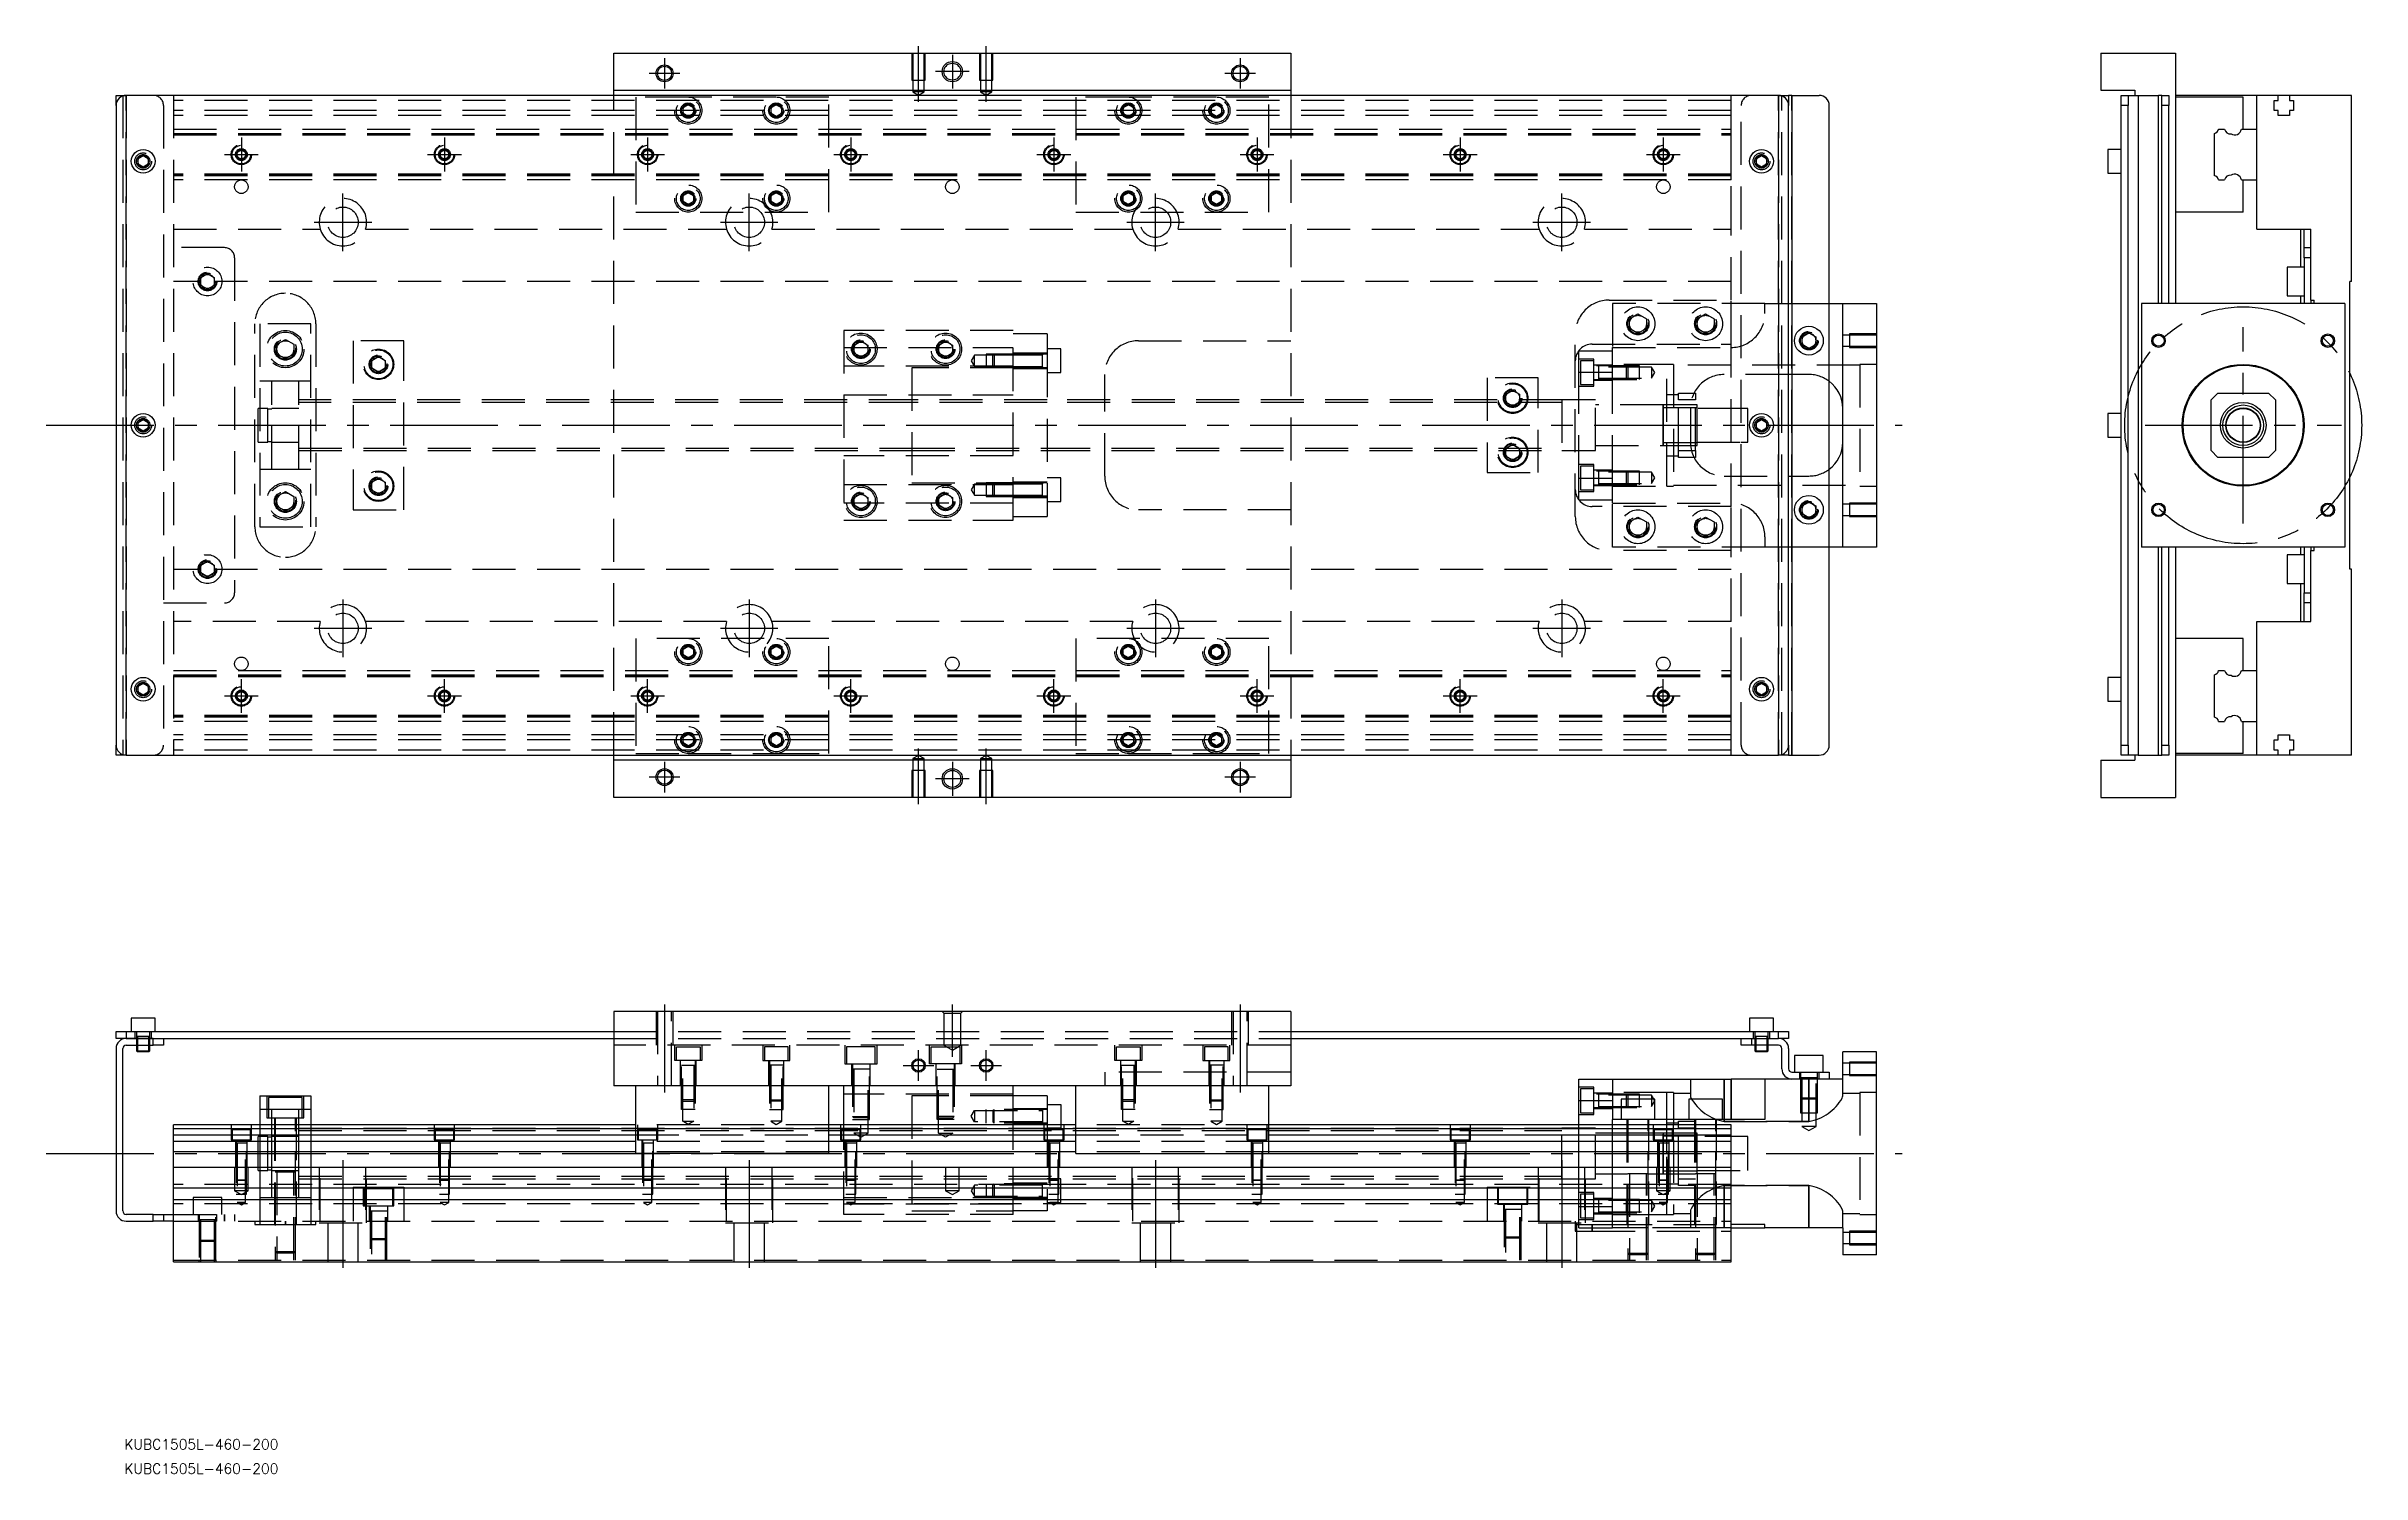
# Model space of a CAD drawing. Extents: x -21 to 663, y -310 to 112.
import ezdxf

# ---------------------------------------------------------------- set-up
doc = ezdxf.new("R2010")
doc.units = 0
doc.linetypes.add('CENTER', pattern=[50.8, 31.75, -6.35, 6.35, -6.35])
doc.linetypes.add('DASHED', pattern=[19.05, 12.7, -6.35])
doc.layers.get('0').update_dxf_attribs({"linetype": 'CONTINUOUS'})
doc.layers.add('CENTER', color=1, linetype='CENTER')
doc.styles.get("Standard").update_dxf_attribs({"font": 'txt.shx', "height": 3, "bigfont": 'bigfont.shx'})

# ---------------------------------------------------------------- blocks, each defined once
blk = doc.blocks.new('*U2')
at = {"color": 7, "linetype": 'CONTINUOUS'}
blk.add_text('KUBC1505L-460-200', height=3, dxfattribs=at).set_placement((2.43, -309.84))
blk = doc.blocks.new('*U3')
at = {"color": 7, "linetype": 'CONTINUOUS'}
blk.add_text('KUBC1505L-460-200', height=3, dxfattribs=at).set_placement((2.43, -302.65))

msp = doc.modelspace()

# ---------------------------------------------------------------- linework, layer by layer
at = {"color": 7, "linetype": 'CONTINUOUS'}
for p, q in [((147, 110), (347, 110)), ((147, 99), (147, 110)), ((347, 110), (347, 99)), ((586.27, 110), (586.27, 99)), ((586.27, 110), (608.27, 110)), ((608.27, 110), (608.27, 36)), ((0, 94.5), (0, 97.5)), ((0, 97.5), (3, 97.5)), ((491, 97.5), (3, 97.5)), ((147, 99), (347, 99)), ((147, 97.5), (147, 99)), ((347, 99), (347, 97.5)), ((491, 97.5), (494, 97.5)), ((494, 97.5), (494, 94.5)), ((495, 97.5), (494, 97.5)), ((495, 97.5), (495, -97.5)), ((495, 97.5), (503, 97.5)), ((586.27, 99), (596.27, 99)), ((592.27, 97.5), (594.27, 97.5)), ((592.27, 94.5), (592.27, 97.5)), ((594.27, 97.5), (597.27, 97.5)), ((594.27, 97.5), (594.27, 94.5)), ((596.27, 99), (596.27, 97.5)), ((597.27, 97.5), (597.27, -97.5)), ((597.27, 97.5), (603.27, 97.5)), ((603.27, 36), (603.27, 97.5)), ((604.27, 97.5), (603.27, 97.5)), ((604.27, 97.5), (606.27, 97.5)), ((604.27, 94.5), (604.27, 97.5)), ((606.27, 97.5), (606.27, 94.5)), ((632.27, 97.5), (608.27, 97.5)), ((628.27, 97), (608.27, 97)), ((628.27, 87.5), (628.27, 97)), ((632.27, 87.5), (632.27, 97.5)), ((638.57, 97.5), (632.27, 97.5)), ((637.42, 96), (638.57, 96)), ((637.42, 93), (637.42, 96)), ((641.97, 97.5), (638.57, 97.5)), ((638.57, 96), (638.57, 97.5)), ((641.97, 97.5), (641.97, 96)), ((660.27, 97.5), (641.97, 97.5)), ((641.97, 96), (643.12, 96)), ((643.12, 96), (643.12, 93)), ((660.27, 42.5), (660.27, 97.5)), ((0, 94.5), (0, -94.5)), ((494, -94.5), (494, 94.5)), ((506, -94.5), (506, 94.5)), ((594.27, 94.5), (592.27, 94.5)), ((592.27, -94.5), (592.27, 94.5)), ((594.27, -94.5), (594.27, 94.5)), ((606.27, 94.5), (604.27, 94.5)), ((604.27, 36), (604.27, 94.5)), ((606.27, 36), (606.27, 94.5)), ((638.57, 93), (637.42, 93)), ((638.57, 91.5), (638.57, 93)), ((641.97, 91.5), (638.57, 91.5)), ((641.97, 93), (641.97, 91.5)), ((643.12, 93), (641.97, 93)), ((619.77, 73.752272), (619.77, 86.247728)), ((621.022272, 87.5), (622.79668, 87.5)), ((627.747372, 87.5), (632.27, 87.5)), ((632.27, 72.5), (632.27, 87.5)), ((632.27, 72.5), (632.27, 87.5)), ((6.5, 78.866026), (8, 79.73205)), ((6.5, 77.133974), (6.5, 78.866026)), ((8, 76.26795), (6.5, 77.133974)), ((8, 79.73205), (9.5, 78.866026)), ((9.5, 77.133974), (8, 76.26795)), ((9.5, 78.866026), (9.5, 77.133974)), ((484.5, 78.866026), (486, 79.73205)), ((484.5, 77.133974), (484.5, 78.866026)), ((486, 76.26795), (484.5, 77.133974)), ((486, 79.73205), (487.5, 78.866026)), ((487.5, 77.133974), (486, 76.26795)), ((487.5, 78.866026), (487.5, 77.133974)), ((588.27, 81.5), (588.27, 78)), ((592.27, 81.5), (588.27, 81.5)), ((588.27, 78), (588.27, 74.5)), ((588.27, 74.5), (592.27, 74.5)), ((621.022272, 72.5), (622.79668, 72.5)), ((627.747372, 72.5), (632.27, 72.5)), ((628.27, 63), (628.27, 72.5)), ((632.27, 58), (632.27, 72.5)), ((628.27, 63), (608.27, 63)), ((632.27, 58), (648.27, 58)), ((645.27, 46.75), (645.27, 58)), ((646.27, 52.5), (646.27, 58)), ((648.27, 37), (648.27, 58)), ((646.27, 52.5), (648.27, 52.5)), ((646.27, 49.5), (646.27, 52.5)), ((648.27, 49.5), (646.27, 49.5)), ((646.27, 49.5), (646.27, 36)), ((641.27, 46.75), (641.27, 42.5)), ((646.27, 46.75), (641.27, 46.75)), ((641.27, 42.5), (641.27, 38.25)), ((660.27, 42.5), (659.77, 42.5)), ((659.77, -42.5), (659.77, 42.5)), ((506, 36), (510, 36)), ((510, 36), (520, 36)), ((510, -36), (510, 36)), ((520, 36), (520, -36)), ((658.27, 36), (598.27, 36)), ((598.27, 36), (598.27, -36)), ((641.27, 38.25), (646.27, 38.25)), ((645.27, 36), (645.27, 38.25)), ((648.27, 37), (649.27, 37)), ((648.27, 37), (648.27, 36)), ((649.27, 36), (649.27, 37)), ((658.27, 36), (658.27, -36)), ((498, 26.1547), (500, 27.309402)), ((498, 23.8453), (498, 26.1547)), ((500, 22.690598), (498, 23.8453)), ((500, 27.309402), (502, 26.1547)), ((502, 23.8453), (500, 22.690598)), ((502, 26.1547), (502, 23.8453)), ((620.77, 9.5), (618.77, 7.5)), ((618.77, -7.5), (618.77, 7.5)), ((620.77, 9.5), (635.77, 9.5)), ((637.77, 7.5), (635.77, 9.5)), ((637.77, 7.5), (637.77, -7.5)), ((6.5, 0.866026), (8, 1.73205)), ((6.5, -0.866026), (6.5, 0.866026)), ((8, 1.73205), (9.5, 0.866026)), ((9.5, 0.866026), (9.5, -0.866026)), ((484.5, 0.866026), (486, 1.73205)), ((484.5, -0.866026), (484.5, 0.866026)), ((486, 1.73205), (487.5, 0.866026)), ((487.5, 0.866026), (487.5, -0.866026)), ((588.27, 3.5), (588.27, 0)), ((592.27, 3.5), (588.27, 3.5)), ((588.27, 0), (588.27, -3.5)), ((8, -1.73205), (6.5, -0.866026)), ((9.5, -0.866026), (8, -1.73205)), ((486, -1.73205), (484.5, -0.866026)), ((487.5, -0.866026), (486, -1.73205)), ((588.27, -3.5), (592.27, -3.5)), ((618.77, -7.5), (620.77, -9.5)), ((635.77, -9.5), (620.77, -9.5)), ((635.77, -9.5), (637.77, -7.5)), ((498, -23.8453), (500, -22.690598)), ((498, -26.1547), (498, -23.8453)), ((500, -27.309402), (498, -26.1547)), ((500, -22.690598), (502, -23.8453)), ((502, -26.1547), (500, -27.309402)), ((502, -23.8453), (502, -26.1547)), ((510, -36), (506, -36)), ((520, -36), (510, -36)), ((658.27, -36), (598.27, -36)), ((603.27, -97.5), (603.27, -36)), ((604.27, -94.5), (604.27, -36)), ((606.27, -94.5), (606.27, -36)), ((608.27, -36), (608.27, -110)), ((641.27, -38.25), (641.27, -42.5)), ((646.27, -38.25), (641.27, -38.25)), ((645.27, -38.25), (645.27, -36)), ((646.27, -36), (646.27, -49.5)), ((648.27, -36), (648.27, -37)), ((648.27, -58), (648.27, -37)), ((648.27, -37), (649.27, -37)), ((649.27, -37), (649.27, -36)), ((641.27, -42.5), (641.27, -46.75)), ((641.27, -46.75), (646.27, -46.75)), ((645.27, -58), (645.27, -46.75)), ((660.27, -42.5), (659.77, -42.5)), ((660.27, -97.5), (660.27, -42.5)), ((646.27, -52.5), (646.27, -49.5)), ((646.27, -49.5), (648.27, -49.5)), ((648.27, -52.5), (646.27, -52.5)), ((646.27, -58), (646.27, -52.5)), ((632.27, -72.5), (632.27, -58)), ((632.27, -58), (648.27, -58)), ((628.27, -63), (608.27, -63)), ((628.27, -72.5), (628.27, -63)), ((588.27, -74.5), (588.27, -78)), ((592.27, -74.5), (588.27, -74.5)), ((619.77, -86.247728), (619.77, -73.752272)), ((621.022272, -72.5), (622.79668, -72.5)), ((627.747372, -72.5), (632.27, -72.5)), ((632.27, -87.5), (632.27, -72.5)), ((632.27, -87.5), (632.27, -72.5)), ((6.5, -77.133974), (8, -76.26795)), ((6.5, -78.866026), (6.5, -77.133974)), ((8, -79.73205), (6.5, -78.866026)), ((8, -76.26795), (9.5, -77.133974)), ((9.5, -78.866026), (8, -79.73205)), ((9.5, -77.133974), (9.5, -78.866026)), ((484.5, -77.133974), (486, -76.26795)), ((484.5, -78.866026), (484.5, -77.133974)), ((486, -79.73205), (484.5, -78.866026)), ((486, -76.26795), (487.5, -77.133974)), ((487.5, -78.866026), (486, -79.73205)), ((487.5, -77.133974), (487.5, -78.866026)), ((588.27, -78), (588.27, -81.5)), ((588.27, -81.5), (592.27, -81.5)), ((621.022272, -87.5), (622.79668, -87.5)), ((627.747372, -87.5), (632.27, -87.5)), ((628.27, -97), (628.27, -87.5)), ((632.27, -97.5), (632.27, -87.5)), ((0, -97.5), (0, -94.5)), ((494, -94.5), (494, -97.5)), ((592.27, -94.5), (594.27, -94.5)), ((592.27, -97.5), (592.27, -94.5)), ((594.27, -94.5), (594.27, -97.5)), ((604.27, -94.5), (606.27, -94.5)), ((604.27, -97.5), (604.27, -94.5)), ((606.27, -94.5), (606.27, -97.5)), ((637.42, -93), (638.57, -93)), ((637.42, -96), (637.42, -93)), ((638.57, -91.5), (641.97, -91.5)), ((638.57, -93), (638.57, -91.5)), ((641.97, -91.5), (641.97, -93)), ((641.97, -93), (643.12, -93)), ((643.12, -93), (643.12, -96)), ((3, -97.5), (0, -97.5)), ((3, -97.5), (491, -97.5)), ((147, -99), (147, -97.5)), ((147, -110), (147, -99)), ((347, -99), (147, -99)), ((347, -97.5), (347, -99)), ((347, -99), (347, -110)), ((494, -97.5), (491, -97.5)), ((494, -97.5), (495, -97.5)), ((495, -97.5), (503, -97.5)), ((586.27, -99), (596.27, -99)), ((586.27, -99), (586.27, -110)), ((594.27, -97.5), (592.27, -97.5)), ((597.27, -97.5), (594.27, -97.5)), ((596.27, -97.5), (596.27, -99)), ((597.27, -97.5), (603.27, -97.5)), ((603.27, -97.5), (604.27, -97.5)), ((606.27, -97.5), (604.27, -97.5)), ((628.27, -97), (608.27, -97)), ((632.27, -97.5), (608.27, -97.5)), ((638.57, -97.5), (632.27, -97.5)), ((638.57, -96), (637.42, -96)), ((638.57, -97.5), (638.57, -96)), ((641.97, -97.5), (638.57, -97.5)), ((641.97, -96), (641.97, -97.5)), ((643.12, -96), (641.97, -96)), ((660.27, -97.5), (641.97, -97.5)), ((347, -110), (147, -110)), ((586.27, -110), (608.27, -110)), ((11.5, -175.2), (4.5, -175.2)), ((4.5, -175.2), (4.5, -179.2)), ((11.5, -179.2), (11.5, -175.2)), ((147, -173.2), (147, -195.2)), ((347, -173.2), (147, -173.2)), ((347, -173.2), (347, -195.2)), ((489.5, -175.199332), (482.5, -175.199332)), ((482.5, -175.199332), (482.5, -179.199332)), ((489.5, -179.199332), (489.5, -175.199332)), ((0, -181.2), (0, -179.2)), ((0, -179.2), (3, -179.2)), ((3, -181.2), (0, -181.2)), ((0, -184.2), (0, -232.2)), ((2, -232.2), (2, -184.2)), ((3, -179.2), (3, -181.2)), ((3, -179.2), (147, -179.2)), ((3, -181.2), (11, -181.2)), ((11, -181.2), (3, -181.2)), ((3, -183.2), (11, -183.2)), ((6, -183.2), (6, -184.85)), ((6.35, -183.2), (6.35, -185.2)), ((9.65, -185.2), (9.65, -183.2)), ((10, -184.85), (10, -183.2)), ((11, -181.2), (147, -181.2)), ((11, -183.2), (11, -181.2)), ((14, -183.2), (11, -183.2)), ((14, -181.2), (14, -183.2)), ((347, -179.2), (491, -179.2)), ((347, -181.2), (483, -181.2)), ((480, -183.199332), (480, -181.199332)), ((483, -183.199332), (480, -183.199332)), ((483, -181.199332), (483, -183.199332)), ((483, -181.199332), (491, -181.199332)), ((483, -181.199332), (491, -181.199332)), ((491, -183.199332), (483, -183.199332)), ((484, -183.199332), (484, -184.849332)), ((484.35, -183.199332), (484.35, -185.199332)), ((487.65, -185.199332), (487.65, -183.199332)), ((488, -184.849332), (488, -183.199332)), ((491, -181.199332), (491, -179.199332)), ((491, -179.199332), (494, -179.199332)), ((494, -181.199332), (491, -181.199332)), ((492, -190.199332), (492, -184.199332)), ((494, -179.199332), (494, -181.199332)), ((494, -184.199332), (494, -190.199332)), ((6, -184.85), (10, -184.85)), ((6, -184.85), (6.35, -185.2)), ((9.65, -185.2), (6.35, -185.2)), ((9.65, -185.2), (10, -184.85)), ((484, -184.849332), (488, -184.849332)), ((484, -184.849332), (484.35, -185.199332)), ((487.65, -185.199332), (484.35, -185.199332)), ((487.65, -185.199332), (488, -184.849332)), ((495, -191.199332), (503, -191.199332)), ((504.25, -186.199332), (495.75, -186.199332)), ((495.75, -186.199332), (495.75, -191.199332)), ((503, -193.199332), (503, -191.199332)), ((503, -191.199332), (506, -191.199332)), ((504.25, -191.199332), (504.25, -186.199332)), ((506, -191.199332), (506, -193.199332)), ((510, -193.199332), (510, -185.199332)), ((520, -185.199332), (510, -185.199332)), ((520, -245.199332), (520, -185.199332)), ((42.5, -198.2), (57.5, -198.2)), ((42.5, -198.2), (42.5, -206.7)), ((57.5, -198.2), (57.5, -206.7)), ((347, -195.2), (147, -195.2)), ((153.5, -215.2), (153.5, -195.2)), ((210.5, -215.2), (210.5, -195.2)), ((215, -206.7), (215, -195.2)), ((265, -206.7), (265, -195.2)), ((275, -198.2), (265, -198.2)), ((272.35, -198.2), (272, -198.2)), ((275, -198.2), (275, -206.7)), ((283.5, -215.2), (283.5, -195.2)), ((340.5, -215.2), (340.5, -195.2)), ((432, -199.546856), (432, -193.199332)), ((432, -193.199332), (442, -193.199332)), ((442, -193.199332), (442, -205.199332)), ((442, -193.199332), (477, -193.199332)), ((477, -205.199332), (477, -193.199332)), ((487, -193.199332), (477, -193.199332)), ((487, -193.199332), (487, -205.199332)), ((495, -193.199332), (487, -193.199332)), ((503, -193.199332), (495, -193.199332)), ((506, -193.199332), (503, -193.199332)), ((510, -193.199332), (506, -193.199332)), ((275, -200.7), (279, -200.7)), ((279, -200.7), (279, -206.7)), ((432, -199.546856), (442, -199.546856)), ((432, -206.699332), (432, -199.546856)), ((454.5, -199.199332), (444.5, -199.199332)), ((444.5, -199.199332), (444.5, -205.199332)), ((454.5, -205.199332), (454.5, -199.199332)), ((474.5, -199.199332), (464.5, -199.199332)), ((464.5, -199.199332), (464.5, -205.199332)), ((474.5, -205.199332), (474.5, -199.199332)), ((153.5, -206.7), (17, -206.7)), ((17, -247.2), (17, -206.7)), ((153.5, -207.952272), (17, -207.952272)), ((17, -209.72668), (153.5, -209.72668)), ((153.5, -211.623076), (17, -211.623076)), ((283.5, -206.7), (210.5, -206.7)), ((283.5, -207.952272), (210.5, -207.952272)), ((210.5, -209.72668), (283.5, -209.72668)), ((283.5, -211.623076), (210.5, -211.623076)), ((477, -206.7), (340.5, -206.7)), ((477, -207.952272), (340.5, -207.952272)), ((340.5, -209.72668), (477, -209.72668)), ((477, -211.623076), (340.5, -211.623076)), ((442, -206.699332), (442, -205.199332)), ((487, -205.199332), (442, -205.199332)), ((457, -214.999278), (457, -209.499332)), ((458, -210.074332), (457, -210.074332)), ((459.75, -210.074332), (458, -210.074332)), ((461.5, -210.074332), (459.75, -210.074332)), ((466.5, -210.074332), (461.5, -210.074332)), ((467, -210.074332), (466.5, -210.074332)), ((477, -247.199332), (477, -206.699332)), ((153.5, -214.677372), (17, -214.677372)), ((210.5, -215.2), (153.5, -215.2)), ((283.5, -214.677372), (210.5, -214.677372)), ((283.5, -215.2), (340.5, -215.2)), ((477, -214.677372), (340.5, -214.677372)), ((457, -221.199338), (457, -214.999278)), ((17, -219.2), (477, -219.2)), ((477, -225.5), (17, -225.5)), ((53.000006, -220.7), (46.999994, -220.7)), ((53.000006, -220.7), (46.999994, -220.7)), ((457, -220.324332), (467, -220.324332)), ((477, -228.9), (17, -228.9)), ((11, -233.2), (3, -233.2)), ((3, -235.2), (11, -235.2)), ((11, -235.2), (11, -233.2)), ((11, -233.2), (14, -233.2)), ((14, -235.2), (11, -235.2)), ((14, -233.2), (14, -235.2)), ((14, -233.2), (17, -233.2)), ((17, -235.2), (14, -235.2)), ((487, -236.199332), (477, -236.199332)), ((477, -237.199332), (487, -237.199332)), ((487, -237.199332), (487, -236.199332)), ((510, -237.199332), (487, -237.199332)), ((510, -237.199332), (510, -245.199332)), ((520, -245.199332), (510, -245.199332)), ((17, -247.2), (477, -247.2))]:
    msp.add_line(p, q, dxfattribs=at)
at = {"color": 3, "linetype": 'DASHED'}
for p, q in [((235.000006, 110), (235.000006, 102)), ((235.35, 110), (235.35, 102)), ((238.65, 102), (238.65, 110)), ((238.999994, 102), (238.999994, 110)), ((255.000006, 110), (255.000006, 102)), ((255.35, 110), (255.35, 102)), ((258.65, 102), (258.65, 110)), ((258.999994, 102), (258.999994, 110)), ((2, 97.5), (2, -97.5)), ((3, 97.5), (3, -97.5)), ((3, -97.5), (3, 97.5)), ((3, -97.5), (3, 97.5)), ((3, 97.5), (3, -97.5)), ((17, 97.5), (17, -97.5)), ((477, 96), (17, 96)), ((147, -97.5), (147, 97.5)), ((169, 97), (153.5, 97)), ((153.5, 97), (153.5, 63)), ((195, 97), (169, 97)), ((210.5, 97), (195, 97)), ((210.5, 63), (210.5, 97)), ((235.000006, 102), (238.999994, 102)), ((235.35, 102), (235.35, 98.5)), ((237, 98.5), (235.35, 98.5)), ((235.35, 98.5), (237, 97.547372)), ((238.65, 98.5), (237, 98.5)), ((237, 97.547372), (238.65, 98.5)), ((238.65, 98.5), (238.65, 102)), ((255.000006, 102), (258.999994, 102)), ((255.35, 102), (255.35, 98.5)), ((257, 98.5), (255.35, 98.5)), ((255.35, 98.5), (257, 97.547372)), ((258.65, 98.5), (257, 98.5)), ((257, 97.547372), (258.65, 98.5)), ((258.65, 98.5), (258.65, 102)), ((299, 97), (283.5, 97)), ((283.5, 97), (283.5, 63)), ((325, 97), (299, 97)), ((340.5, 97), (325, 97)), ((340.5, 63), (340.5, 97)), ((347, 97.5), (347, -97.5)), ((477, 87.5), (477, 97.5)), ((491, -97.5), (491, 97.5)), ((491, 97.5), (491, -97.5)), ((492, -97.5), (492, 97.5)), ((495, -97.5), (495, 97.5)), ((14, 94.5), (14, -94.5)), ((477, 93), (17, 93)), ((477, 91.5), (17, 91.5)), ((167.5, 93.866026), (169, 94.73205)), ((167.5, 92.133974), (167.5, 93.866026)), ((169, 91.26795), (167.5, 92.133974)), ((169, 94.73205), (170.5, 93.866026)), ((170.5, 92.133974), (169, 91.26795)), ((170.5, 93.866026), (170.5, 92.133974)), ((170.973226, 93.326156), (171, 93)), ((193.5, 93.866026), (195, 94.73205)), ((193.5, 92.133974), (193.5, 93.866026)), ((195, 91.26795), (193.5, 92.133974)), ((195, 94.73205), (196.5, 93.866026)), ((196.5, 92.133974), (195, 91.26795)), ((196.5, 93.866026), (196.5, 92.133974)), ((196.973226, 93.326156), (197, 93)), ((297.5, 93.866026), (299, 94.73205)), ((297.5, 92.133974), (297.5, 93.866026)), ((299, 91.26795), (297.5, 92.133974)), ((299, 94.73205), (300.5, 93.866026)), ((300.5, 92.133974), (299, 91.26795)), ((300.5, 93.866026), (300.5, 92.133974)), ((300.973226, 93.326156), (301, 93)), ((323, 93), (323.030168, 93.346066)), ((323.5, 93.866026), (325, 94.73205)), ((323.5, 92.133974), (323.5, 93.866026)), ((325, 91.26795), (323.5, 92.133974)), ((325, 94.73205), (326.5, 93.866026)), ((326.5, 92.133974), (325, 91.26795)), ((326.5, 93.866026), (326.5, 92.133974)), ((480, -94.5), (480, 94.5)), ((17, 87.5), (477, 87.5)), ((17, 86.247728), (477, 86.247728)), ((17, 86.1147), (477, 86.1147)), ((17, 86.1), (477, 86.1)), ((17, 85.8), (477, 85.8)), ((477, 86.247728), (477, 87.5)), ((477, 73.752272), (477, 86.247728)), ((6, 78), (6.030168, 78.346066)), ((35.5, 80), (35.516134, 80.21941)), ((35.75, 80.721688), (37, 81.443376)), ((35.75, 79.278312), (35.75, 80.721688)), ((37, 78.556624), (35.75, 79.278312)), ((37, 81.443376), (38.25, 80.721688)), ((38.25, 79.278312), (37, 78.556624)), ((38.25, 80.721688), (38.25, 79.278312)), ((95.5, 80), (95.516134, 80.21941)), ((95.75, 80.721688), (97, 81.443376)), ((95.75, 79.278312), (95.75, 80.721688)), ((97, 78.556624), (95.75, 79.278312)), ((97, 81.443376), (98.25, 80.721688)), ((98.25, 79.278312), (97, 78.556624)), ((98.25, 80.721688), (98.25, 79.278312)), ((155.75, 80.721688), (157, 81.443376)), ((155.75, 79.278312), (155.75, 80.721688)), ((157, 78.556624), (155.75, 79.278312)), ((157, 81.443376), (158.25, 80.721688)), ((158.25, 79.278312), (157, 78.556624)), ((158.25, 80.721688), (158.25, 79.278312)), ((158.477374, 80.25955), (158.5, 80)), ((215.5, 80), (215.516134, 80.21941)), ((215.75, 80.721688), (217, 81.443376)), ((215.75, 79.278312), (215.75, 80.721688)), ((217, 78.556624), (215.75, 79.278312)), ((217, 81.443376), (218.25, 80.721688)), ((218.25, 79.278312), (217, 78.556624)), ((218.25, 80.721688), (218.25, 79.278312)), ((275.5, 80), (275.52041, 80.24661)), ((275.75, 80.721688), (277, 81.443376)), ((275.75, 79.278312), (275.75, 80.721688)), ((277, 78.556624), (275.75, 79.278312)), ((277, 81.443376), (278.25, 80.721688)), ((278.25, 79.278312), (277, 78.556624)), ((278.25, 80.721688), (278.25, 79.278312)), ((335.75, 80.721688), (337, 81.443376)), ((335.75, 79.278312), (335.75, 80.721688)), ((337, 78.556624), (335.75, 79.278312)), ((337, 81.443376), (338.25, 80.721688)), ((338.25, 79.278312), (337, 78.556624)), ((338.25, 80.721688), (338.25, 79.278312)), ((338.477374, 80.25955), (338.5, 80)), ((395.5, 80), (395.516134, 80.21941)), ((395.75, 80.721688), (397, 81.443376)), ((395.75, 79.278312), (395.75, 80.721688)), ((397, 78.556624), (395.75, 79.278312)), ((397, 81.443376), (398.25, 80.721688)), ((398.25, 79.278312), (397, 78.556624)), ((398.25, 80.721688), (398.25, 79.278312)), ((455.75, 80.721688), (457, 81.443376)), ((455.75, 79.278312), (455.75, 80.721688)), ((457, 78.556624), (455.75, 79.278312)), ((457, 81.443376), (458.25, 80.721688)), ((458.25, 79.278312), (457, 78.556624)), ((458.25, 80.721688), (458.25, 79.278312)), ((458.477374, 80.25955), (458.5, 80)), ((487.973226, 78.326156), (488, 78)), ((477, 74.2), (17, 74.2)), ((477, 73.9), (17, 73.9)), ((477, 73.8853), (17, 73.8853)), ((477, 73.752272), (17, 73.752272)), ((477, 72.5), (17, 72.5)), ((167.5, 67.866026), (169, 68.73205)), ((169, 68.73205), (170.5, 67.866026)), ((193.5, 67.866026), (195, 68.73205)), ((195, 68.73205), (196.5, 67.866026)), ((297.5, 67.866026), (299, 68.73205)), ((299, 68.73205), (300.5, 67.866026)), ((323.5, 67.866026), (325, 68.73205)), ((325, 68.73205), (326.5, 67.866026)), ((477, 72.5), (477, 73.752272)), ((477, 58), (477, 72.5)), ((153.5, 63), (210.5, 63)), ((167, 67), (167.030168, 67.346066)), ((167.5, 66.133974), (167.5, 67.866026)), ((169, 65.26795), (167.5, 66.133974)), ((170.5, 66.133974), (169, 65.26795)), ((170.5, 67.866026), (170.5, 66.133974)), ((193, 67), (193.023172, 67.30356)), ((193.5, 66.133974), (193.5, 67.866026)), ((195, 65.26795), (193.5, 66.133974)), ((196.5, 66.133974), (195, 65.26795)), ((196.5, 67.866026), (196.5, 66.133974)), ((283.5, 63), (340.5, 63)), ((297.5, 66.133974), (297.5, 67.866026)), ((299, 65.26795), (297.5, 66.133974)), ((300.5, 66.133974), (299, 65.26795)), ((300.5, 67.866026), (300.5, 66.133974)), ((300.973226, 67.326156), (301, 67)), ((323, 67), (323.030168, 67.346066)), ((323.5, 66.133974), (323.5, 67.866026)), ((325, 65.26795), (323.5, 66.133974)), ((326.5, 66.133974), (325, 65.26795)), ((326.5, 67.866026), (326.5, 66.133974)), ((17, 58), (60.291796, 58)), ((73.708204, 58), (180.291796, 58)), ((193.708204, 58), (300.291796, 58)), ((313.708204, 58), (420.291796, 58)), ((433.708204, 58), (477, 58)), ((477, 37), (477, 58)), ((32, 52.5), (14, 52.5)), ((35, 49.5), (35, -49.5)), ((24.9, 42.5), (17, 42.5)), ((24.5, 42.5), (24.534018, 42.911016)), ((25, 43.6547), (27, 44.809402)), ((25, 41.3453), (25, 43.6547)), ((27, 40.190598), (25, 41.3453)), ((27, 44.809402), (29, 43.6547)), ((29, 41.3453), (27, 40.190598)), ((29, 43.6547), (29, 41.3453)), ((477, 42.5), (29.1, 42.5)), ((441, 37), (477, 37)), ((442, 36), (442, 23)), ((487, 36), (442, 36)), ((477, 24), (477, 37)), ((487, 33), (487, 36)), ((487, 36), (494, 36)), ((494, 36), (506, 36)), ((41, -30), (41, 30)), ((42.5, 30), (42.5, -30)), ((57.5, 30), (42.5, 30)), ((57.5, -30), (57.5, 30)), ((59, 30), (59, -30)), ((215, 28), (215, -28)), ((265, 28), (215, 28)), ((265, -28), (265, 28)), ((447, 31.443376), (449.5, 32.886752)), ((447, 28.556624), (447, 31.443376)), ((449.5, 27.113248), (447, 28.556624)), ((449.5, 32.886752), (452, 31.443376)), ((452, 28.556624), (449.5, 27.113248)), ((452, 31.443376), (452, 28.556624)), ((452.477798, 30.364306), (452.5, 30)), ((467, 31.443376), (469.5, 32.886752)), ((467, 28.556624), (467, 31.443376)), ((469.5, 27.113248), (467, 28.556624)), ((469.5, 32.886752), (472, 31.443376)), ((472, 28.556624), (469.5, 27.113248)), ((472, 31.443376), (472, 28.556624)), ((472.477798, 30.364306), (472.5, 30)), ((47.5, 23.943376), (50, 25.386752)), ((47.5, 21.056624), (47.5, 23.943376)), ((50, 19.613248), (47.5, 21.056624)), ((50, 25.386752), (52.5, 23.943376)), ((52.5, 21.056624), (50, 19.613248)), ((52.5, 23.943376), (52.5, 21.056624)), ((52.977798, 22.864306), (53, 22.5)), ((85, 25), (70, 25)), ((70, 25), (70, -25)), ((85, -25), (85, 25)), ((215, 23), (265, 23)), ((218, 23.6547), (220, 24.809402)), ((218, 21.3453), (218, 23.6547)), ((220, 20.190598), (218, 21.3453)), ((220, 24.809402), (222, 23.6547)), ((222, 21.3453), (220, 20.190598)), ((222, 23.6547), (222, 21.3453)), ((222.483582, 22.786038), (222.5, 22.5)), ((242.5, 22.5), (242.52689, 22.865682)), ((243, 23.6547), (245, 24.809402)), ((243, 21.3453), (243, 23.6547)), ((245, 20.190598), (243, 21.3453)), ((245, 24.809402), (247, 23.6547)), ((247, 21.3453), (245, 20.190598)), ((247, 23.6547), (247, 21.3453)), ((253.5, 20.702558), (252.547372, 19.052558)), ((253.5, 17.402558), (253.5, 20.702558)), ((257, 20.702558), (253.5, 20.702558)), ((257, 21.052554), (257, 17.052564)), ((259.35, 21.052554), (257, 21.052554)), ((259, 20.702558), (257, 20.702558)), ((259.35, 21.052558), (259, 20.702558)), ((259, 17.402558), (259, 20.702558)), ((265, 20.702558), (259, 20.702558)), ((265, 20.702558), (259, 20.702558)), ((259.35, 21.052558), (259.35, 17.052558)), ((265, 21.052556), (259.35, 21.052558)), ((265, 21.052554), (259.35, 21.052554)), ((275, 27), (265, 27)), ((275, 21.302558), (265, 21.302558)), ((273.605, 21.052558), (265, 21.052556)), ((275, 20.976176), (265, 20.976176)), ((273.6, 20.702558), (265, 20.702558)), ((275, 21.052558), (273.595, 21.052558)), ((273.6, 17.05324), (273.6, 21.052564)), ((273.6, 20.836098), (273.6, 21.052558)), ((273.6, 21.052558), (273.6, 20.835892)), ((275, 27), (275, 20.976176)), ((279, 22.552558), (275, 22.552558)), ((275, 20.976176), (275, -20.976176)), ((279, 15.552558), (279, 22.552558)), ((302, 25), (347, 25)), ((431, -27), (431, 27)), ((432, 22), (442, 22)), ((432, 15.652476), (432, 22)), ((436, 24), (477, 24)), ((442, 15.652476), (442, 23)), ((442, 23), (477, 23)), ((442, 15.652476), (442, 22)), ((477, -24), (477, 24)), ((502.483582, 25.286038), (502.5, 25)), ((512, 26.65), (510, 26.65)), ((510, 23.35), (512, 23.35)), ((512, 26.999994), (512, 23.000006)), ((520, 26.999994), (512, 26.999994)), ((520, 26.65), (512, 26.65)), ((512, 23.35), (520, 23.35)), ((512, 23.000006), (520, 23.000006)), ((75.5, 19.1547), (77.5, 20.309402)), ((75.5, 16.8453), (75.5, 19.1547)), ((77.5, 15.690598), (75.5, 16.8453)), ((77.5, 20.309402), (79.5, 19.1547)), ((79.5, 16.8453), (77.5, 15.690598)), ((79.5, 19.1547), (79.5, 16.8453)), ((79.983582, 18.286038), (80, 18)), ((265, 17.5), (215, 17.5)), ((235, 17), (235, -17)), ((265, 17), (235, 17)), ((252.547372, 19.052558), (253.5, 17.402558)), ((253.5, 17.402558), (257, 17.402558)), ((257, 17.402558), (259, 17.402558)), ((257, 17.052564), (259.35, 17.052564)), ((259, 17.402558), (265, 17.402558)), ((259, 17.402558), (259.35, 17.052558)), ((259, 17.402558), (265, 17.402558)), ((259.35, 17.052564), (265, 17.052564)), ((259.35, 17.052558), (265, 17.052562)), ((265, 17.402558), (273.6, 17.402558)), ((265, 17.052562), (273.605, 17.052558)), ((265, 16.802558), (275, 16.802558)), ((273.595, 17.052558), (275, 17.052558)), ((273.6, 17.269268), (273.6, 17.052558)), ((273.6, 17.052558), (273.6, 17.26902)), ((273.6, 17.052554), (273.6, 17.05324)), ((275, 15.552558), (279, 15.552558)), ((292, -15), (292, 15)), ((420, 14), (405, 14)), ((405, 14), (405, -14)), ((420, -14), (420, 14)), ((436.5, 19.55635), (432, 19.55635)), ((432, 15.652476), (442, 15.652476)), ((432, -15.652476), (432, 15.652476)), ((432.5, 19.05635), (432.5, 12.05635)), ((436.5, 19.05635), (432.5, 19.05635)), ((436.5, 11.55635), (436.5, 19.55635)), ((442, 17.80635), (436.5, 17.80635)), ((450, 17.556344), (436.5, 17.556344)), ((437.9, 17.556354), (437.9, 13.556344)), ((453.5, 17.20635), (437.9, 17.20635)), ((437.9, 13.90635), (453.5, 13.90635)), ((458, 18), (442, 18)), ((458, 18), (442, 18)), ((442, -15.652476), (442, 15.652476)), ((442, -15.652476), (442, 15.652476)), ((446.15, 13.55635), (446.15, 17.55635)), ((446.5, 17.20635), (446.15, 17.55635)), ((446.15, 13.55635), (446.5, 13.90635)), ((446.5, 17.20635), (446.5, 13.90635)), ((450, 13.556354), (450, 17.556344)), ((453.5, 17.20635), (453.5, 13.90635)), ((454.452628, 15.55635), (453.5, 17.20635)), ((453.5, 13.90635), (454.452628, 15.55635)), ((458, -18), (458, 18)), ((460, 18), (458, 18)), ((460, 18), (460, -18)), ((515, 17.75), (460, 17.75)), ((494, 15), (475, 15)), ((500, 15), (494, 15)), ((515, 18), (515, -18)), ((520, 18), (515, 18)), ((46, 13), (42.5, 13)), ((46, -13), (46, 13)), ((54, 13), (46, 13)), ((54, 13), (46, 13)), ((54, -13), (54, 13)), ((57.5, 13), (54, 13)), ((235, 7.5), (54, 7.5)), ((215, 9), (265, 9)), ((275, 7.5), (235, 7.5)), ((275, 7.499994), (235, 7.499994)), ((427.005, 7.5), (275, 7.5)), ((410, 8), (410.018502, 8.303588)), ((410.5, 9.1547), (412.5, 10.309402)), ((410.5, 6.8453), (410.5, 9.1547)), ((412.5, 5.690598), (410.5, 6.8453)), ((412.5, 10.309402), (414.5, 9.1547)), ((414.5, 6.8453), (412.5, 5.690598)), ((414.5, 9.1547), (414.5, 6.8453)), ((437, 7.5), (427.005, 7.5)), ((427.005, 7.5), (427.005, -7.5)), ((432, 11.55635), (436.5, 11.55635)), ((432.5, 12.05635), (436.5, 12.05635)), ((436.5, 13.556354), (450, 13.556354)), ((436.5, 13.30635), (442, 13.30635)), ((437, -7.5), (437, 7.5)), ((437, -7.5), (437, 7.5)), ((461.5, 9), (458, 9)), ((461.5, 9.5), (466.5, 9.5)), ((461.5, 7.5), (461.5, 9.5)), ((461.5, -7.5), (461.5, 7.5)), ((466.5, 7.5), (461.5, 7.5)), ((466.5, 9.5), (466.5, 7.5)), ((466.5, -7.5), (466.5, 7.5)), ((9.973226, 0.326156), (10, 0)), ((42, -5), (42, 5)), ((44.85, 5), (42, 5)), ((44.85, -5), (44.85, 5)), ((46, 4.8), (44.85, 4.8)), ((54, 5), (46, 5)), ((54, 5), (46, 5)), ((235, 6.75), (54, 6.75)), ((275, 6.75), (235, 6.75)), ((275, 6.75), (235, 6.75)), ((427, 6.75), (275, 6.75)), ((457.005, 6), (437, 6)), ((456.995, 6), (437, 6)), ((466.5, 6), (456.995, 6)), ((457.005, 6), (456.995, 6)), ((457, -6.000006), (457, 6.000006)), ((457, 5.125), (457, 6.000006)), ((457, 5.325034), (457, 6)), ((457, 6), (457, -6)), ((457, 5.125), (457, -5.125)), ((467, 5.125), (457, 5.125)), ((466.5, 6), (457.005, 6)), ((465, 5), (465, -5)), ((467, 6), (466.5, 6)), ((467, -6), (467, 6)), ((480, 5), (467, 5)), ((482, 5), (480, 5)), ((482, -5), (482, 5)), ((484, 0), (484.023172, 0.30356)), ((42, -5), (44.85, -5)), ((44.85, -4.8), (46, -4.8)), ((46, -5), (54, -5)), ((46, -5), (54, -5)), ((54, -6.75), (235, -6.75)), ((235, -6.75), (275, -6.75)), ((235, -6.75), (275, -6.75)), ((275, -6.75), (427, -6.75)), ((410.5, -6.8453), (412.5, -5.690598)), ((412.5, -5.690598), (414.5, -6.8453)), ((437, -6), (457.005, -6)), ((437, -6), (456.995, -6)), ((456.995, -6), (466.5, -6)), ((456.995, -6), (457.005, -6)), ((457, -6.000006), (457, -5.125)), ((457, -5.125), (467, -5.125)), ((457, -6), (457, -5.325218)), ((457.005, -6), (466.5, -6)), ((466.5, -6), (467, -6)), ((467, -5), (480, -5)), ((480, -5), (482, -5)), ((42.5, -13), (46, -13)), ((46, -13), (54, -13)), ((46, -13), (54, -13)), ((54, -7.5), (235, -7.5)), ((54, -13), (57.5, -13)), ((265, -9), (215, -9)), ((235, -7.499994), (275, -7.499994)), ((235, -7.5), (275, -7.5)), ((275, -7.5), (427.005, -7.5)), ((410.5, -9.1547), (410.5, -6.8453)), ((412.5, -10.309402), (410.5, -9.1547)), ((414.5, -9.1547), (412.5, -10.309402)), ((414.5, -6.8453), (414.5, -9.1547)), ((414.983582, -7.713962), (415, -8)), ((427.005, -7.5), (437, -7.5)), ((436.5, -11.55635), (432, -11.55635)), ((432.5, -12.05635), (432.5, -19.05635)), ((436.5, -12.05635), (432.5, -12.05635)), ((436.5, -19.55635), (436.5, -11.55635)), ((442, -13.30635), (436.5, -13.30635)), ((450, -13.556354), (436.5, -13.556347)), ((437.9, -13.556344), (437.9, -17.556354)), ((446.15, -17.55635), (446.15, -13.55635)), ((446.5, -13.90635), (446.15, -13.55635)), ((450, -17.556344), (450, -13.556354)), ((458, -9), (461.5, -9)), ((461.5, -7.5), (466.5, -7.5)), ((461.5, -9.5), (461.5, -7.5)), ((466.5, -9.5), (461.5, -9.5)), ((466.5, -7.5), (466.5, -9.5)), ((47.5, -21.056624), (50, -19.613248)), ((50, -19.613248), (52.5, -21.056624)), ((75.5, -16.8453), (77.5, -15.690598)), ((75.5, -19.1547), (75.5, -16.8453)), ((77.5, -20.309402), (75.5, -19.1547)), ((77.5, -15.690598), (79.5, -16.8453)), ((79.5, -19.1547), (77.5, -20.309402)), ((79.5, -16.8453), (79.5, -19.1547)), ((79.983582, -17.713962), (80, -18)), ((215, -17.5), (265, -17.5)), ((218, -21.3453), (220, -20.190598)), ((220, -20.190598), (222, -21.3453)), ((235, -17), (265, -17)), ((243, -21.3453), (245, -20.190598)), ((245, -20.190598), (247, -21.3453)), ((253.5, -17.402558), (252.547372, -19.052558)), ((252.547372, -19.052558), (253.5, -20.702558)), ((253.5, -20.702558), (253.5, -17.402558)), ((257, -17.402558), (253.5, -17.402558)), ((257, -17.052564), (257, -21.052554)), ((259.35, -17.052564), (257, -17.052564)), ((259, -17.402558), (257, -17.402558)), ((259.35, -17.052558), (259, -17.402558)), ((259, -20.702558), (259, -17.402558)), ((265, -17.402558), (259, -17.402558)), ((265, -17.402558), (259, -17.402558)), ((259.35, -17.052558), (259.35, -21.052558)), ((265, -17.052562), (259.35, -17.052558)), ((265, -17.052564), (259.35, -17.052564)), ((275, -16.802558), (265, -16.802558)), ((273.605, -17.052558), (265, -17.052562)), ((273.6, -17.402558), (265, -17.402558)), ((275, -17.052558), (273.595, -17.052558)), ((273.6, -21.051878), (273.6, -17.052554)), ((273.6, -17.26902), (273.6, -17.052558)), ((273.6, -17.052558), (273.6, -17.269226)), ((273.6, -20.836098), (273.6, -17.26902)), ((279, -15.552558), (275, -15.552558)), ((279, -22.552558), (279, -15.552558)), ((405, -14), (420, -14)), ((432, -15.652476), (442, -15.652476)), ((432, -22), (432, -15.652476)), ((432, -19.55635), (436.5, -19.55635)), ((432.5, -19.05635), (436.5, -19.05635)), ((436.5, -17.556351), (450, -17.556344)), ((436.5, -17.80635), (442, -17.80635)), ((453.5, -13.90635), (437.9, -13.90635)), ((437.9, -17.20635), (453.5, -17.20635)), ((442, -22), (442, -15.652476)), ((442, -23), (442, -15.652476)), ((442, -18), (458, -18)), ((442, -18), (458, -18)), ((446.15, -17.55635), (446.5, -17.20635)), ((446.5, -13.90635), (446.5, -17.20635)), ((453.5, -13.90635), (453.5, -17.20635)), ((454.452628, -15.55635), (453.5, -13.90635)), ((453.5, -17.20635), (454.452628, -15.55635)), ((458, -18), (460, -18)), ((460, -17.75), (515, -17.75)), ((475, -15), (494, -15)), ((494, -15), (500, -15)), ((515, -18), (520, -18)), ((47.5, -23.943376), (47.5, -21.056624)), ((50, -25.386752), (47.5, -23.943376)), ((52.5, -23.943376), (50, -25.386752)), ((52.5, -21.056624), (52.5, -23.943376)), ((52.977798, -22.135694), (53, -22.5)), ((70, -25), (85, -25)), ((265, -23), (215, -23)), ((217.5, -22.5), (217.534018, -22.088984)), ((218, -23.6547), (218, -21.3453)), ((220, -24.809402), (218, -23.6547)), ((222, -23.6547), (220, -24.809402)), ((222, -21.3453), (222, -23.6547)), ((242.5, -22.5), (242.52689, -22.134318)), ((243, -23.6547), (243, -21.3453)), ((245, -24.809402), (243, -23.6547)), ((247, -23.6547), (245, -24.809402)), ((247, -21.3453), (247, -23.6547)), ((253.5, -20.702558), (257, -20.702558)), ((257, -20.702558), (259, -20.702558)), ((257, -21.052554), (259.35, -21.052554)), ((259, -20.702558), (265, -20.702558)), ((259, -20.702558), (259.35, -21.052558)), ((259, -20.702558), (265, -20.702558)), ((259.35, -21.052554), (265, -21.052554)), ((259.35, -21.052558), (265, -21.052556)), ((265, -20.702558), (273.6, -20.702558)), ((275, -20.976176), (265, -20.976176)), ((265, -21.052556), (273.605, -21.052558)), ((265, -21.302558), (275, -21.302558)), ((265, -27), (275, -27)), ((273.595, -21.052558), (275, -21.052558)), ((273.6, -20.83585), (273.6, -21.052558)), ((273.6, -21.052558), (273.6, -20.836098)), ((273.6, -21.052564), (273.6, -21.051878)), ((275, -20.976176), (275, -27)), ((275, -22.552558), (279, -22.552558)), ((347, -25), (302, -25)), ((432, -22), (442, -22)), ((477, -24), (436, -24)), ((442, -23), (477, -23)), ((442, -36), (442, -23)), ((447, -28.556624), (449.5, -27.113248)), ((449.5, -27.113248), (452, -28.556624)), ((467, -28.556624), (469.5, -27.113248)), ((469.5, -27.113248), (472, -28.556624)), ((477, -37), (477, -24)), ((502.483582, -24.713962), (502.5, -25)), ((512, -23.35), (510, -23.35)), ((510, -26.65), (512, -26.65)), ((512, -23.000006), (512, -26.999994)), ((520, -23.000006), (512, -23.000006)), ((520, -23.35), (512, -23.35)), ((512, -26.65), (520, -26.65)), ((512, -26.999994), (520, -26.999994)), ((42.5, -30), (57.5, -30)), ((215, -28), (265, -28)), ((446.5, -30), (446.520026, -29.653944)), ((447, -31.443376), (447, -28.556624)), ((449.5, -32.886752), (447, -31.443376)), ((452, -31.443376), (449.5, -32.886752)), ((452, -28.556624), (452, -31.443376)), ((466.5, -30), (466.520026, -29.653944)), ((467, -31.443376), (467, -28.556624)), ((469.5, -32.886752), (467, -31.443376)), ((472, -31.443376), (469.5, -32.886752)), ((472, -28.556624), (472, -31.443376)), ((487, -33), (487, -36)), ((25, -41.3453), (27, -40.190598)), ((27, -40.190598), (29, -41.3453)), ((477, -37), (441, -37)), ((487, -36), (442, -36)), ((477, -58), (477, -37)), ((494, -36), (487, -36)), ((506, -36), (494, -36)), ((17, -42.5), (24.9, -42.5)), ((25, -43.6547), (25, -41.3453)), ((27, -44.809402), (25, -43.6547)), ((29, -43.6547), (27, -44.809402)), ((29, -41.3453), (29, -43.6547)), ((29.1, -42.5), (477, -42.5)), ((29.483582, -42.213962), (29.5, -42.5)), ((14, -52.5), (32, -52.5)), ((60.291796, -58), (17, -58)), ((180.291796, -58), (73.708204, -58)), ((300.291796, -58), (193.708204, -58)), ((420.291796, -58), (313.708204, -58)), ((477, -58), (433.708204, -58)), ((477, -72.5), (477, -58)), ((153.5, -63), (153.5, -97)), ((210.5, -63), (153.5, -63)), ((167, -67), (167.030168, -66.653934)), ((167.5, -66.133974), (169, -65.26795)), ((167.5, -67.866026), (167.5, -66.133974)), ((169, -68.73205), (167.5, -67.866026)), ((169, -65.26795), (170.5, -66.133974)), ((170.5, -67.866026), (169, -68.73205)), ((170.5, -66.133974), (170.5, -67.866026)), ((193, -67), (193.023172, -66.69644)), ((193.5, -66.133974), (195, -65.26795)), ((193.5, -67.866026), (193.5, -66.133974)), ((195, -68.73205), (193.5, -67.866026)), ((195, -65.26795), (196.5, -66.133974)), ((196.5, -67.866026), (195, -68.73205)), ((196.5, -66.133974), (196.5, -67.866026)), ((210.5, -97), (210.5, -63)), ((340.5, -63), (283.5, -63)), ((283.5, -63), (283.5, -97)), ((297, -67), (297.023172, -66.69644)), ((297.5, -66.133974), (299, -65.26795)), ((297.5, -67.866026), (297.5, -66.133974)), ((299, -68.73205), (297.5, -67.866026)), ((299, -65.26795), (300.5, -66.133974)), ((300.5, -67.866026), (299, -68.73205)), ((300.5, -66.133974), (300.5, -67.866026)), ((323.5, -66.133974), (325, -65.26795)), ((323.5, -67.866026), (323.5, -66.133974)), ((325, -68.73205), (323.5, -67.866026)), ((325, -65.26795), (326.5, -66.133974)), ((326.5, -67.866026), (325, -68.73205)), ((326.5, -66.133974), (326.5, -67.866026)), ((326.973226, -66.673844), (327, -67)), ((340.5, -97), (340.5, -63)), ((17, -72.5), (477, -72.5)), ((17, -73.752272), (477, -73.752272)), ((17, -73.8853), (477, -73.8853)), ((17, -73.9), (477, -73.9)), ((17, -74.2), (477, -74.2)), ((477, -73.752272), (477, -72.5)), ((477, -86.247728), (477, -73.752272)), ((6, -78), (6.030168, -77.653934)), ((35.75, -79.278312), (37, -78.556624)), ((35.75, -80.721688), (35.75, -79.278312)), ((37, -81.443376), (35.75, -80.721688)), ((37, -78.556624), (38.25, -79.278312)), ((38.25, -80.721688), (37, -81.443376)), ((38.25, -79.278312), (38.25, -80.721688)), ((38.477374, -79.74045), (38.5, -80)), ((95.75, -79.278312), (97, -78.556624)), ((95.75, -80.721688), (95.75, -79.278312)), ((97, -81.443376), (95.75, -80.721688)), ((97, -78.556624), (98.25, -79.278312)), ((98.25, -80.721688), (97, -81.443376)), ((98.25, -79.278312), (98.25, -80.721688)), ((98.477374, -79.74045), (98.5, -80)), ((155.75, -79.278312), (157, -78.556624)), ((155.75, -80.721688), (155.75, -79.278312)), ((157, -81.443376), (155.75, -80.721688)), ((157, -78.556624), (158.25, -79.278312)), ((158.25, -80.721688), (157, -81.443376)), ((158.25, -79.278312), (158.25, -80.721688)), ((158.477374, -79.74045), (158.5, -80)), ((215.75, -79.278312), (217, -78.556624)), ((215.75, -80.721688), (215.75, -79.278312)), ((217, -81.443376), (215.75, -80.721688)), ((217, -78.556624), (218.25, -79.278312)), ((218.25, -80.721688), (217, -81.443376)), ((218.25, -79.278312), (218.25, -80.721688)), ((218.477374, -79.74045), (218.5, -80)), ((275.5, -80), (275.52041, -79.75339)), ((275.75, -79.278312), (277, -78.556624)), ((275.75, -80.721688), (275.75, -79.278312)), ((277, -81.443376), (275.75, -80.721688)), ((277, -78.556624), (278.25, -79.278312)), ((278.25, -80.721688), (277, -81.443376)), ((278.25, -79.278312), (278.25, -80.721688)), ((335.75, -79.278312), (337, -78.556624)), ((335.75, -80.721688), (335.75, -79.278312)), ((337, -81.443376), (335.75, -80.721688)), ((337, -78.556624), (338.25, -79.278312)), ((338.25, -80.721688), (337, -81.443376)), ((338.25, -79.278312), (338.25, -80.721688)), ((338.477374, -79.74045), (338.5, -80)), ((395.5, -80), (395.516134, -79.78059)), ((395.75, -79.278312), (397, -78.556624)), ((395.75, -80.721688), (395.75, -79.278312)), ((397, -81.443376), (395.75, -80.721688)), ((397, -78.556624), (398.25, -79.278312)), ((398.25, -80.721688), (397, -81.443376)), ((398.25, -79.278312), (398.25, -80.721688)), ((455.75, -79.278312), (457, -78.556624)), ((455.75, -80.721688), (455.75, -79.278312)), ((457, -81.443376), (455.75, -80.721688)), ((457, -78.556624), (458.25, -79.278312)), ((458.25, -80.721688), (457, -81.443376)), ((458.25, -79.278312), (458.25, -80.721688)), ((458.477374, -79.74045), (458.5, -80)), ((484, -78), (484.030168, -77.653934)), ((477, -85.8), (17, -85.8)), ((477, -86.1), (17, -86.1)), ((477, -86.1147), (17, -86.1147)), ((477, -86.247728), (17, -86.247728)), ((477, -87.5), (17, -87.5)), ((477, -87.5), (477, -86.247728)), ((477, -97.5), (477, -87.5)), ((477, -91.5), (17, -91.5)), ((477, -93), (17, -93)), ((167, -93), (167.030168, -92.653934)), ((167.5, -92.133974), (169, -91.26795)), ((167.5, -93.866026), (167.5, -92.133974)), ((169, -94.73205), (167.5, -93.866026)), ((169, -91.26795), (170.5, -92.133974)), ((170.5, -93.866026), (169, -94.73205)), ((170.5, -92.133974), (170.5, -93.866026)), ((193.5, -92.133974), (195, -91.26795)), ((193.5, -93.866026), (193.5, -92.133974)), ((195, -94.73205), (193.5, -93.866026)), ((195, -91.26795), (196.5, -92.133974)), ((196.5, -93.866026), (195, -94.73205)), ((196.5, -92.133974), (196.5, -93.866026)), ((196.973226, -92.673844), (197, -93)), ((297, -93), (297.023172, -92.69644)), ((297.5, -92.133974), (299, -91.26795)), ((297.5, -93.866026), (297.5, -92.133974)), ((299, -94.73205), (297.5, -93.866026)), ((299, -91.26795), (300.5, -92.133974)), ((300.5, -93.866026), (299, -94.73205)), ((300.5, -92.133974), (300.5, -93.866026)), ((323.5, -92.133974), (325, -91.26795)), ((323.5, -93.866026), (323.5, -92.133974)), ((325, -94.73205), (323.5, -93.866026)), ((325, -91.26795), (326.5, -92.133974)), ((326.5, -93.866026), (325, -94.73205)), ((326.5, -92.133974), (326.5, -93.866026)), ((326.973226, -92.673844), (327, -93)), ((477, -96), (17, -96)), ((153.5, -97), (169, -97)), ((169, -97), (195, -97)), ((195, -97), (210.5, -97)), ((238.999994, -102), (235.000006, -102)), ((235.000006, -102), (235.000006, -110)), ((237, -97.547372), (235.35, -98.5)), ((235.35, -98.5), (237, -98.5)), ((235.35, -98.5), (235.35, -102)), ((235.35, -102), (235.35, -110)), ((238.65, -98.5), (237, -97.547372)), ((237, -98.5), (238.65, -98.5)), ((238.65, -102), (238.65, -98.5)), ((238.65, -110), (238.65, -102)), ((238.999994, -110), (238.999994, -102)), ((258.999994, -102), (255.000006, -102)), ((255.000006, -102), (255.000006, -110)), ((257, -97.547372), (255.35, -98.5)), ((255.35, -98.5), (257, -98.5)), ((255.35, -98.5), (255.35, -102)), ((255.35, -102), (255.35, -110)), ((258.65, -98.5), (257, -97.547372)), ((257, -98.5), (258.65, -98.5)), ((258.65, -102), (258.65, -98.5)), ((258.65, -110), (258.65, -102)), ((258.999994, -110), (258.999994, -102)), ((283.5, -97), (299, -97)), ((299, -97), (325, -97)), ((325, -97), (340.5, -97)), ((159.500006, -173.2), (159.500006, -183.2)), ((159.9, -173.2), (159.9, -195.2)), ((164.1, -195.2), (164.1, -173.2)), ((164.499994, -183.2), (164.499994, -173.2)), ((244.5, -173.7), (244, -173.2)), ((244.5, -173.7), (244.5, -183.2)), ((244.5, -173.7), (249.5, -173.7)), ((249.5, -173.7), (250, -173.2)), ((249.5, -183.2), (249.5, -173.7)), ((329.500006, -173.2), (329.500006, -183.2)), ((329.9, -173.2), (329.9, -195.2)), ((334.1, -195.2), (334.1, -173.2)), ((334.499994, -183.2), (334.499994, -173.2)), ((5.5, -179.2), (5.5, -181.2)), ((6, -179.2), (6, -183.2)), ((9.783332, -180.6), (6.216708, -180.6)), ((6.35, -180.6), (6.35, -183.2)), ((9.65, -183.2), (9.65, -180.6)), ((10, -183.2), (10, -179.2)), ((10.5, -181.2), (10.5, -179.2)), ((147, -179.2), (347, -179.2)), ((147, -181.2), (347, -181.2)), ((347, -183.2), (147, -183.2)), ((165, -187.7), (165, -183.2)), ((165.5, -183.7), (172.5, -183.7)), ((165.5, -187.7), (165.5, -183.7)), ((172.5, -183.7), (172.5, -187.7)), ((173, -183.2), (173, -187.7)), ((191, -183.2), (191, -187.7)), ((198.5, -183.7), (191.5, -183.7)), ((191.5, -183.7), (191.5, -187.7)), ((198.5, -187.7), (198.5, -183.7)), ((199, -187.7), (199, -183.2)), ((215.25, -183.2), (215.25, -188.7)), ((216.5, -183.7), (215.75, -183.7)), ((215.75, -183.7), (215.75, -188.7)), ((223.5, -183.7), (216.5, -183.7)), ((224.25, -183.7), (223.5, -183.7)), ((224.25, -188.7), (224.25, -183.7)), ((224.75, -188.7), (224.75, -183.2)), ((240.25, -188.7), (240.25, -183.2)), ((240.75, -183.7), (241.5, -183.7)), ((240.75, -188.7), (240.75, -183.7)), ((241.5, -183.7), (248.5, -183.7)), ((249.5, -183.2), (244.5, -183.2)), ((244.5, -183.2), (247, -184.643376)), ((247, -184.643376), (249.5, -183.2)), ((248.5, -183.7), (249.25, -183.7)), ((249.25, -183.7), (249.25, -188.7)), ((249.75, -183.2), (249.75, -188.7)), ((295, -187.7), (295, -183.2)), ((295.5, -183.7), (302.5, -183.7)), ((295.5, -187.7), (295.5, -183.7)), ((302.5, -183.7), (302.5, -187.7)), ((303, -183.2), (303, -187.7)), ((321, -183.2), (321, -187.7)), ((328.5, -183.7), (321.5, -183.7)), ((321.5, -183.7), (321.5, -187.7)), ((328.5, -187.7), (328.5, -183.7)), ((329, -187.7), (329, -183.2)), ((480, -181.199332), (483, -181.199332)), ((483.5, -179.199332), (483.5, -181.199332)), ((488.000006, -180.599332), (483.999994, -180.599332)), ((488.000006, -180.599332), (483.999994, -180.599332)), ((484, -179.199332), (484, -183.199332)), ((484.000006, -181.199332), (484.000006, -183.199332)), ((484.35, -180.599332), (484.35, -183.199332)), ((487.65, -183.199332), (487.65, -180.599332)), ((487.999994, -183.199332), (487.999994, -181.199332)), ((488, -183.199332), (488, -179.199332)), ((488.5, -181.199332), (488.5, -179.199332)), ((173, -187.7), (165, -187.7)), ((166.75, -195.2), (166.75, -187.7)), ((167.000006, -202.2), (166.999986, -187.7)), ((166.999994, -189.1), (171.000006, -189.1)), ((167.35, -205.7), (167.35, -189.1)), ((170.65, -189.1), (170.65, -205.7)), ((171.000014, -187.7), (170.999994, -202.2)), ((171.25, -187.7), (171.25, -195.2)), ((191, -187.7), (199, -187.7)), ((192.75, -187.7), (192.75, -195.2)), ((192.999986, -187.7), (193.000006, -202.2)), ((197.000006, -189.1), (192.999994, -189.1)), ((193.35, -189.1), (193.35, -205.7)), ((196.65, -205.7), (196.65, -189.1)), ((196.999994, -202.2), (197.000014, -187.7)), ((197.25, -195.2), (197.25, -187.7)), ((215.25, -188.7), (224.75, -188.7)), ((217.25, -188.7), (217.25, -195.2)), ((222.500006, -190.3), (217.499994, -190.3)), ((217.500006, -188.7), (217.500006, -205.2)), ((217.9, -190.3), (217.9, -209.2)), ((222.1, -209.2), (222.1, -190.3)), ((222.499994, -205.2), (222.499994, -188.7)), ((222.75, -195.2), (222.75, -188.7)), ((249.75, -188.7), (240.25, -188.7)), ((242.25, -195.2), (242.25, -188.7)), ((242.499994, -190.3), (247.500006, -190.3)), ((242.500006, -205.2), (242.500006, -188.7)), ((242.9, -209.2), (242.9, -190.3)), ((247.1, -190.3), (247.1, -209.2)), ((247.499994, -188.7), (247.499994, -205.2)), ((247.75, -188.7), (247.75, -195.2)), ((292, -191.2), (292, -195.2)), ((347, -191.2), (292, -191.2)), ((303, -187.7), (295, -187.7)), ((296.75, -195.2), (296.75, -187.7)), ((297.000006, -202.2), (296.999986, -187.7)), ((296.999994, -189.1), (301.000006, -189.1)), ((297.35, -205.7), (297.35, -189.1)), ((300.65, -189.1), (300.65, -205.7)), ((301.000014, -187.7), (300.999994, -202.2)), ((301.25, -187.7), (301.25, -195.2)), ((321, -187.7), (329, -187.7)), ((322.75, -187.7), (322.75, -195.2)), ((322.999986, -187.7), (323.000006, -202.2)), ((327.000006, -189.1), (322.999994, -189.1)), ((323.35, -189.1), (323.35, -205.7)), ((326.65, -205.7), (326.65, -189.1)), ((326.999994, -202.2), (327.000014, -187.7)), ((327.25, -195.2), (327.25, -187.7)), ((497.25, -191.199332), (497.25, -193.199332)), ((497.500006, -191.199332), (497.500006, -203.199332)), ((502.499994, -203.199332), (502.499994, -191.199332)), ((512, -188.549332), (510, -188.549332)), ((512, -188.199338), (512, -192.199326)), ((520, -188.199338), (512, -188.199338)), ((520, -188.549332), (512, -188.549332)), ((44.5, -198.2), (44.5, -204.7)), ((55.5, -204.7), (55.5, -198.2)), ((265, -197.7), (215, -197.7)), ((265, -198.2), (235, -198.2)), ((235, -198.2), (235, -232.2)), ((265, -232.2), (265, -198.2)), ((436.5, -195.642982), (432, -195.642982)), ((432.5, -196.142982), (432.5, -199.642982)), ((436.5, -196.142982), (432.5, -196.142982)), ((436.5, -203.642982), (436.5, -195.642982)), ((442, -197.392982), (436.5, -197.392982)), ((450, -197.642988), (436.5, -197.642981)), ((437.9, -197.642978), (437.9, -201.642988)), ((453.5, -197.992982), (437.9, -197.992982)), ((458, -197.199332), (442, -197.199332)), ((446.15, -199.199332), (446.15, -197.642982)), ((446.5, -197.992982), (446.15, -197.642982)), ((446.5, -197.992982), (446.5, -199.199332)), ((450, -199.199332), (450, -197.642988)), ((453.5, -197.992982), (453.5, -201.292982)), ((454.452628, -199.642982), (453.5, -197.992982)), ((458, -205.199332), (458, -197.199332)), ((460, -197.199332), (458, -197.199332)), ((460, -197.199332), (460, -206.699332)), ((465, -197.449332), (460, -197.449332)), ((465, -193.199332), (465, -198.16811)), ((465, -198.16811), (465.034792, -198.435032)), ((475, -205.709206), (475, -193.199332)), ((475, -193.199332), (475, -205.199332)), ((477, -193.199332), (477, -205.199332)), ((502.500006, -192.799332), (497.499994, -192.799332)), ((497.9, -192.799332), (497.9, -207.199332)), ((500, -193.199332), (500, -205.709206)), ((500, -199.199332), (500, -193.199332)), ((502.1, -207.199332), (502.1, -192.799332)), ((509.954746, -198.476042), (510, -198.16811)), ((510, -191.849332), (512, -191.849332)), ((510, -198.16811), (510, -193.199332)), ((515, -197.449332), (510, -197.449332)), ((512, -191.849332), (520, -191.849332)), ((512, -192.199326), (520, -192.199326)), ((515, -197.199332), (515, -233.199332)), ((520, -197.199332), (515, -197.199332)), ((46, -202.2), (42.5, -202.2)), ((44.5, -204.7), (55.5, -204.7)), ((55, -198.7), (45, -198.7)), ((45, -198.7), (45, -204.7)), ((46, -204.7), (46, -202.2)), ((54, -202.2), (46, -202.2)), ((46, -206.7), (46, -204.7)), ((46.75, -204.7), (46.75, -236.2)), ((46.999939, -204.7), (47.000006, -246.7)), ((52.999994, -246.7), (53.000061, -204.7)), ((53.25, -236.2), (53.25, -204.7)), ((54, -204.7), (54, -202.2)), ((57.5, -202.2), (54, -202.2)), ((54, -206.7), (54, -204.7)), ((55, -204.7), (55, -198.7)), ((171, -199.35), (167, -199.35)), ((167.35, -199.7), (167, -199.35)), ((170.999994, -202.2), (167.000006, -202.2)), ((167.35, -199.7), (170.65, -199.7)), ((171, -199.35), (170.65, -199.7)), ((193, -199.35), (197, -199.35)), ((193, -199.35), (193.35, -199.7)), ((193.000006, -202.2), (196.999994, -202.2)), ((196.65, -199.7), (193.35, -199.7)), ((196.65, -199.7), (197, -199.35)), ((217.5, -204.3), (222.5, -204.3)), ((217.5, -204.3), (217.9, -204.7)), ((222.1, -204.7), (217.9, -204.7)), ((222.1, -204.7), (222.5, -204.3)), ((247.5, -204.3), (242.5, -204.3)), ((242.9, -204.7), (242.5, -204.3)), ((242.9, -204.7), (247.1, -204.7)), ((247.5, -204.3), (247.1, -204.7)), ((252.547372, -204.2), (253.5, -202.55)), ((253.5, -205.85), (252.547372, -204.2)), ((253.5, -202.55), (253.5, -205.85)), ((253.5, -202.55), (273.6, -202.55)), ((275, -202.199975), (257, -202.200006)), ((257, -206.199994), (257, -202.200006)), ((259, -202.55), (259.35, -202.2)), ((259, -202.55), (259, -204.9)), ((259, -204.9), (259, -205.85)), ((259.35, -204.9), (259.35, -202.2)), ((259.35, -206.2), (259.35, -204.9)), ((265, -201.95), (275, -201.95)), ((273.6, -202.199994), (273.6, -206.200006)), ((301, -199.35), (297, -199.35)), ((297.35, -199.7), (297, -199.35)), ((300.999994, -202.2), (297.000006, -202.2)), ((297.35, -199.7), (300.65, -199.7)), ((301, -199.35), (300.65, -199.7)), ((323, -199.35), (327, -199.35)), ((323, -199.35), (323.35, -199.7)), ((323.000006, -202.2), (326.999994, -202.2)), ((326.65, -199.7), (323.35, -199.7)), ((326.65, -199.7), (327, -199.35)), ((432, -203.642982), (436.5, -203.642982)), ((432.5, -199.642982), (432.5, -203.142982)), ((432.5, -203.142982), (436.5, -203.142982)), ((436.5, -201.642985), (450, -201.642978)), ((436.5, -201.892982), (442, -201.892982)), ((437.9, -201.292982), (453.5, -201.292982)), ((446.15, -199.642982), (446.15, -199.199332)), ((446.15, -201.642982), (446.15, -199.642982)), ((446.15, -201.642982), (446.5, -201.292982)), ((446.5, -199.199332), (446.5, -199.642982)), ((446.5, -199.642982), (446.5, -201.292982)), ((450, -201.642978), (450, -199.199332)), ((453.5, -201.292982), (454.452628, -199.642982)), ((465.034792, -198.435032), (465.13642, -198.740558)), ((497.5, -198.799332), (502.5, -198.799332)), ((497.5, -198.799332), (497.9, -199.199332)), ((497.500006, -203.199332), (502.499994, -203.199332)), ((502.1, -199.199332), (497.9, -199.199332)), ((500, -205.709206), (500, -199.199332)), ((502.1, -199.199332), (502.5, -198.799332)), ((509.823178, -198.83366), (509.954746, -198.476042)), ((34, -206.7), (34, -211.2)), ((34, -211.2), (40, -211.2)), ((39.75, -208.2), (34.25, -208.2)), ((34.25, -208.2), (34.25, -211.2)), ((35.25, -211.2), (35.25, -219.2)), ((35.500006, -211.2), (35.500006, -227.2)), ((38.499994, -227.2), (38.499994, -211.2)), ((38.75, -219.2), (38.75, -211.2)), ((39.75, -211.2), (39.75, -208.2)), ((40, -211.2), (40, -206.7)), ((42, -215.2), (42, -210.2)), ((42.5, -210.2), (42, -210.2)), ((42.5, -206.7), (42.5, -219.2)), ((44.85, -210.2), (42.5, -210.2)), ((44.85, -215.2), (44.85, -210.2)), ((46, -210.4), (44.85, -210.4)), ((46, -215.2), (46, -206.7)), ((47, -210.2), (46, -210.2)), ((53, -210.2), (47, -210.2)), ((54, -210.2), (53, -210.2)), ((54, -215.2), (54, -206.7)), ((54, -207.699332), (427.005, -207.699332)), ((54, -208.449332), (427, -208.449332)), ((57.5, -206.7), (57.5, -219.2)), ((94, -206.7), (94, -211.2)), ((94, -211.2), (100, -211.2)), ((99.75, -208.2), (94.25, -208.2)), ((94.25, -208.2), (94.25, -211.2)), ((95.25, -211.2), (95.25, -219.2)), ((95.500006, -211.2), (95.500006, -227.2)), ((98.499994, -227.2), (98.499994, -211.2)), ((98.75, -219.2), (98.75, -211.2)), ((99.75, -211.2), (99.75, -208.2)), ((100, -211.2), (100, -206.7)), ((210.5, -206.7), (153.5, -206.7)), ((210.5, -207.952272), (153.5, -207.952272)), ((153.5, -209.72668), (210.5, -209.72668)), ((210.5, -211.623076), (153.5, -211.623076)), ((154, -206.7), (154, -211.2)), ((154, -211.2), (160, -211.2)), ((159.75, -208.2), (154.25, -208.2)), ((154.25, -208.2), (154.25, -211.2)), ((155.25, -211.2), (155.25, -219.2)), ((155.500006, -211.2), (155.500006, -227.2)), ((158.499994, -227.2), (158.499994, -211.2)), ((158.75, -219.2), (158.75, -211.2)), ((159.75, -211.2), (159.75, -208.2)), ((160, -211.2), (160, -206.7)), ((167.35, -205.7), (170.65, -205.7)), ((169, -206.652628), (167.35, -205.7)), ((170.65, -205.7), (169, -206.652628)), ((196.65, -205.7), (193.35, -205.7)), ((193.35, -205.7), (195, -206.652628)), ((195, -206.652628), (196.65, -205.7)), ((214, -206.7), (214, -211.2)), ((214, -211.2), (220, -211.2)), ((219.75, -208.2), (214.25, -208.2)), ((214.25, -208.2), (214.25, -211.2)), ((215, -233.2), (215, -206.7)), ((215.25, -211.2), (215.25, -219.2)), ((215.500006, -211.2), (215.500006, -227.2)), ((217.500006, -205.2), (222.499994, -205.2)), ((222.1, -209.2), (217.9, -209.2)), ((217.9, -209.2), (220, -210.412436)), ((218.499994, -227.2), (218.499994, -211.2)), ((218.75, -219.2), (218.75, -211.2)), ((219.75, -211.2), (219.75, -208.2)), ((220, -211.2), (220, -206.7)), ((220, -210.412436), (222.1, -209.2)), ((247.499994, -205.2), (242.500006, -205.2)), ((242.9, -209.2), (247.1, -209.2)), ((245, -210.412436), (242.9, -209.2)), ((247.1, -209.2), (245, -210.412436)), ((273.6, -205.85), (253.5, -205.85)), ((275, -206.200025), (257, -206.199994)), ((259.35, -206.2), (259, -205.85)), ((275, -206.45), (265, -206.45)), ((265, -233.2), (265, -206.7)), ((265, -207.700006), (283.5, -207.700006)), ((274, -206.7), (274, -211.2)), ((274, -211.2), (280, -211.2)), ((279.75, -208.2), (274.25, -208.2)), ((274.25, -208.2), (274.25, -211.2)), ((275, -206.7), (275, -232.2)), ((275, -207.7), (279, -207.7)), ((279, -207.7), (275, -207.7)), ((275.25, -211.2), (275.25, -219.2)), ((275.500006, -211.2), (275.500006, -227.2)), ((278.499994, -227.2), (278.499994, -211.2)), ((278.75, -219.2), (278.75, -211.2)), ((279, -206.7), (279, -207.7)), ((279.75, -211.2), (279.75, -208.2)), ((280, -211.2), (280, -206.7)), ((340.5, -206.7), (283.5, -206.7)), ((340.5, -207.952272), (283.5, -207.952272)), ((283.5, -209.72668), (340.5, -209.72668)), ((340.5, -211.623076), (283.5, -211.623076)), ((297.35, -205.7), (300.65, -205.7)), ((299, -206.652628), (297.35, -205.7)), ((300.65, -205.7), (299, -206.652628)), ((326.65, -205.7), (323.35, -205.7)), ((323.35, -205.7), (325, -206.652628)), ((325, -206.652628), (326.65, -205.7)), ((334, -206.7), (334, -211.2)), ((334, -211.2), (340, -211.2)), ((339.75, -208.2), (334.25, -208.2)), ((334.25, -208.2), (334.25, -211.2)), ((335.25, -211.2), (335.25, -219.2)), ((335.500006, -211.2), (335.500006, -227.2)), ((338.499994, -227.2), (338.499994, -211.2)), ((338.75, -219.2), (338.75, -211.2)), ((339.75, -211.2), (339.75, -208.2)), ((340, -211.2), (340, -206.7)), ((394, -206.7), (394, -211.2)), ((394, -211.2), (400, -211.2)), ((399.75, -208.2), (394.25, -208.2)), ((394.25, -208.2), (394.25, -211.2)), ((395.25, -211.2), (395.25, -219.2)), ((395.500006, -211.2), (395.500006, -227.2)), ((398.499994, -227.2), (398.499994, -211.2)), ((398.75, -219.2), (398.75, -211.2)), ((399.75, -211.2), (399.75, -208.2)), ((400, -211.2), (400, -206.7)), ((437, -207.699332), (426.995, -207.699332)), ((427, -222.699338), (427, -207.699326)), ((432, -219.199332), (432, -206.699332)), ((437, -222.699332), (437, -207.699332)), ((442, -209.199332), (437, -209.199332)), ((442, -219.199332), (442, -206.699332)), ((446.5, -209.199332), (442, -209.199332)), ((446.25, -205.199332), (446.25, -236.199332)), ((446.499923, -205.199332), (446.500006, -246.699332)), ((452.5, -209.199332), (446.5, -209.199332)), ((452.499994, -246.699332), (452.500077, -205.199332)), ((454.25, -209.199332), (452.5, -209.199332)), ((452.75, -236.199332), (452.75, -205.199332)), ((454, -206.7), (454, -211.2)), ((454, -211.2), (460, -211.2)), ((459.75, -208.2), (454.25, -208.2)), ((454.25, -208.2), (454.25, -211.2)), ((457, -209.199332), (454.25, -209.199332)), ((455.25, -211.2), (455.25, -219.2)), ((455.500006, -211.2), (455.500006, -227.2)), ((457, -209.199332), (456.995, -209.199332)), ((457, -209.199332), (457, -209.200168)), ((458, -209.199332), (457, -209.199332)), ((457.005, -209.199332), (457, -209.199332)), ((457, -209.200168), (457, -214.999288)), ((458, -206.699332), (458, -205.199332)), ((461.5, -206.199332), (458, -206.199332)), ((458, -208.199332), (458, -206.699332)), ((458, -215.199332), (458, -208.199332)), ((459.75, -209.199332), (458, -209.199332)), ((458.499994, -227.2), (458.499994, -211.2)), ((458.75, -219.2), (458.75, -211.2)), ((459.75, -211.2), (459.75, -208.2)), ((461.5, -209.199332), (459.75, -209.199332)), ((460, -211.2), (460, -206.7)), ((460, -211.199332), (460, -233.199332)), ((461.5, -205.699332), (466.5, -205.699332)), ((461.5, -206.699332), (461.5, -205.699332)), ((461.5, -207.699332), (461.5, -206.699332)), ((466.5, -207.699332), (461.5, -207.699332)), ((461.5, -222.699332), (461.5, -207.699332)), ((466.5, -209.199332), (461.5, -209.199332)), ((466.25, -205.199332), (466.25, -236.199332)), ((466.499923, -205.199332), (466.500006, -246.699332)), ((467, -209.199332), (466.5, -209.199332)), ((467, -215.199332), (467, -209.199332)), ((482, -210.199332), (467, -210.199332)), ((472.499994, -246.699332), (472.500077, -205.199332)), ((472.75, -236.199332), (472.75, -205.199332)), ((475, -205.199332), (475, -205.709206)), ((475, -205.709206), (500, -205.709206)), ((500, -205.709206), (475, -205.709206)), ((482, -215.199332), (482, -210.199332)), ((502.1, -207.199332), (497.9, -207.199332)), ((497.9, -207.199332), (500, -208.411768)), ((500, -208.411768), (502.1, -207.199332)), ((38.500006, -212.2), (35.499994, -212.2)), ((35.75, -212.2), (35.75, -229.7)), ((38.25, -229.7), (38.25, -212.2)), ((42, -219.2), (42, -215.2)), ((44.85, -219.2), (44.85, -215.2)), ((46, -219.2), (46, -215.2)), ((54, -219.2), (54, -215.2)), ((98.500006, -212.2), (95.499994, -212.2)), ((95.75, -212.2), (95.75, -229.7)), ((98.25, -229.7), (98.25, -212.2)), ((210.5, -214.677372), (153.5, -214.677372)), ((158.500006, -212.2), (155.499994, -212.2)), ((155.75, -212.2), (155.75, -229.7)), ((158.25, -229.7), (158.25, -212.2)), ((218.500006, -212.2), (215.499994, -212.2)), ((215.75, -212.2), (215.75, -229.7)), ((218.25, -229.7), (218.25, -212.2)), ((278.500006, -212.2), (275.499994, -212.2)), ((275.75, -212.2), (275.75, -229.7)), ((278.25, -229.7), (278.25, -212.2)), ((340.5, -214.677372), (283.5, -214.677372)), ((338.500006, -212.2), (335.499994, -212.2)), ((335.75, -212.2), (335.75, -229.7)), ((338.25, -229.7), (338.25, -212.2)), ((398.500006, -212.2), (395.499994, -212.2)), ((395.75, -212.2), (395.75, -229.7)), ((398.25, -229.7), (398.25, -212.2)), ((458.500006, -212.2), (455.499994, -212.2)), ((455.75, -212.2), (455.75, -229.7)), ((457, -214.999288), (457, -215.39937)), ((457, -215.39937), (457, -221.199332)), ((458, -228.899332), (458, -215.199332)), ((458.25, -229.7), (458.25, -212.2)), ((467, -221.199332), (467, -215.199332)), ((482, -220.199332), (482, -215.199332)), ((477, -224.35), (17, -224.35)), ((35, -219.2), (35, -226.2)), ((35.5, -222.95), (38.5, -222.95)), ((35.5, -222.95), (35.75, -223.2)), ((38.25, -223.2), (35.75, -223.2)), ((38.25, -223.2), (38.5, -222.95)), ((39, -226.2), (39, -219.2)), ((42, -220.2), (42, -219.2)), ((42, -220.2), (42.5, -220.2)), ((42.5, -219.2), (42.5, -225.5)), ((42.5, -220.2), (44.85, -220.2)), ((42.5, -225.5), (42.5, -228.9)), ((44.85, -220.2), (44.85, -219.2)), ((44.85, -220), (46, -220)), ((46, -225.5), (46, -219.2)), ((46, -220.2), (47, -220.2)), ((46, -228.2), (46, -225.5)), ((47, -220.2), (53, -220.2)), ((47.5, -220.7), (47.5, -246.7)), ((52.5, -246.7), (52.5, -220.7)), ((53, -220.2), (54, -220.2)), ((54, -225.5), (54, -219.2)), ((54, -221.95), (427, -221.95)), ((54, -222.7), (427.005, -222.7)), ((54, -228.2), (54, -225.5)), ((57.5, -219.2), (57.5, -225.5)), ((57.5, -225.5), (57.5, -228.9)), ((60, -219.2), (60, -235.7)), ((60.291796, -235.2), (60.291796, -219.2)), ((70, -225.2), (70, -225.5)), ((70, -225.2), (73.708204, -225.2)), ((70, -225.5), (70, -228.9)), ((73, -225.2), (73, -230.7)), ((73.708204, -219.2), (73.708204, -235.2)), ((73.708204, -225.2), (85, -225.2)), ((74, -235.7), (74, -219.2)), ((82, -230.7), (82, -225.2)), ((85, -225.2), (85, -225.5)), ((85, -225.5), (85, -228.9)), ((95.5, -222.95), (98.5, -222.95)), ((95.5, -222.95), (95.75, -223.2)), ((98.25, -223.2), (95.75, -223.2)), ((98.25, -223.2), (98.5, -222.95)), ((155.5, -222.95), (158.5, -222.95)), ((155.5, -222.95), (155.75, -223.2)), ((158.25, -223.2), (155.75, -223.2)), ((158.25, -223.2), (158.5, -222.95)), ((180, -219.2), (180, -235.7)), ((180.291796, -235.2), (180.291796, -219.2)), ((193.708204, -219.2), (193.708204, -235.2)), ((194, -235.7), (194, -219.2)), ((215.5, -222.95), (218.5, -222.95)), ((215.5, -222.95), (215.75, -223.2)), ((218.25, -223.2), (215.75, -223.2)), ((218.25, -223.2), (218.5, -222.95)), ((245, -219.2), (245, -226.2)), ((249, -226.2), (249, -219.2)), ((253.5, -224.55), (252.547372, -226.2)), ((253.5, -227.85), (253.5, -224.55)), ((273.6, -224.55), (253.5, -224.55)), ((275, -224.199975), (257, -224.200006)), ((257, -224.200006), (257, -228.199994)), ((259.35, -224.2), (259, -224.55)), ((259, -225.5), (259, -224.55)), ((259, -227.85), (259, -225.5)), ((259.35, -224.2), (259.35, -225.5)), ((259.35, -225.5), (259.35, -228.2)), ((275, -223.95), (265, -223.95)), ((273.6, -228.200006), (273.6, -224.199994)), ((279, -222.7), (275, -222.7)), ((275.5, -222.95), (278.5, -222.95)), ((275.5, -222.95), (275.75, -223.2)), ((278.25, -223.2), (275.75, -223.2)), ((278.25, -223.2), (278.5, -222.95)), ((279, -229.7), (279, -222.7)), ((300, -219.2), (300, -235.7)), ((300.291796, -235.2), (300.291796, -219.2)), ((313.708204, -219.2), (313.708204, -235.2)), ((314, -235.7), (314, -219.2)), ((335.5, -222.95), (338.5, -222.95)), ((335.5, -222.95), (335.75, -223.2)), ((338.25, -223.2), (335.75, -223.2)), ((338.25, -223.2), (338.5, -222.95)), ((395.5, -222.95), (398.5, -222.95)), ((395.5, -222.95), (395.75, -223.2)), ((398.25, -223.2), (395.75, -223.2)), ((398.25, -223.2), (398.5, -222.95)), ((405, -225.2), (420, -225.2)), ((405, -225.2), (405, -235.2)), ((408, -225.2), (408, -230.2)), ((408.25, -225.2), (408.25, -225.5)), ((408.25, -225.5), (408.25, -228.9)), ((416.75, -225.5), (416.75, -225.2)), ((416.75, -228.9), (416.75, -225.5)), ((417, -230.2), (417, -225.2)), ((420, -219.2), (420, -235.7)), ((420, -225.2), (420, -235.2)), ((420.291796, -235.2), (420.291796, -219.2)), ((426.995, -222.699332), (437, -222.699332)), ((432, -225.499332), (432, -219.199332)), ((432, -228.899332), (432, -225.499332)), ((433.708204, -219.2), (433.708204, -235.2)), ((434, -235.7), (434, -219.2)), ((437, -221.199332), (442, -221.199332)), ((442, -225.499332), (442, -219.199332)), ((442, -221.199332), (446.39999, -221.199332)), ((442, -228.899332), (442, -225.499332)), ((452.500006, -221.199332), (446.499994, -221.199332)), ((447, -221.199332), (447, -246.699332)), ((452, -246.699332), (452, -221.199332)), ((452.60001, -221.199332), (457.005, -221.199332)), ((455, -219.199332), (455, -226.199332)), ((455.5, -222.95), (458.5, -222.95)), ((455.5, -222.95), (455.75, -223.2)), ((458.25, -223.2), (455.75, -223.2)), ((456.995, -221.199332), (466.39999, -221.199332)), ((457, -221.198496), (457, -220.52556)), ((457, -221.199332), (457, -221.198496)), ((457.005, -221.199332), (466.5, -221.199332)), ((458, -224.199332), (461.5, -224.199332)), ((458.25, -223.2), (458.5, -222.95)), ((459, -226.199332), (459, -219.199332)), ((461.5, -222.699332), (466.5, -222.699332)), ((461.5, -224.699332), (461.5, -222.699332)), ((466.5, -224.699332), (461.5, -224.699332)), ((472.500006, -221.199332), (466.499994, -221.199332)), ((467, -220.199332), (482, -220.199332)), ((467, -221.199332), (467, -246.699332)), ((472, -246.699332), (472, -221.199332)), ((500, -224.689458), (475, -224.689458)), ((475, -224.689458), (500, -224.689458)), ((475, -237.199332), (475, -224.689458)), ((475, -224.689458), (475, -228.899332)), ((500, -224.689458), (500, -237.199332)), ((500, -237.199332), (500, -224.689458)), ((477, -230.05), (17, -230.05)), ((31.25, -228.2), (22.75, -228.2)), ((22.75, -228.2), (22.75, -228.9)), ((22.75, -228.9), (22.75, -233.2)), ((31.25, -228.9), (31.25, -228.2)), ((31.25, -233.2), (31.25, -228.9)), ((39, -226.2), (35, -226.2)), ((35, -226.2), (37, -227.3547)), ((35.500006, -227.2), (38.499994, -227.2)), ((38.25, -229.7), (35.75, -229.7)), ((35.75, -229.7), (37, -230.421688)), ((37, -227.3547), (39, -226.2)), ((37, -230.421688), (38.25, -229.7)), ((42.5, -228.2), (46, -228.2)), ((42.5, -228.9), (42.5, -236.2)), ((46, -228.2), (47, -228.2)), ((47, -228.2), (47.5, -228.2)), ((47.5, -228.2), (52.5, -228.2)), ((52.5, -228.2), (53, -228.2)), ((53, -228.2), (54, -228.2)), ((54, -228.2), (57.5, -228.2)), ((57.5, -228.9), (57.5, -236.2)), ((70, -228.9), (70, -235.2)), ((73, -230.7), (82, -230.7)), ((73.708204, -225.7), (73.25, -225.7)), ((73.25, -225.7), (73.25, -228.9)), ((73.25, -228.9), (73.25, -230.7)), ((81.75, -225.7), (73.708204, -225.7)), ((74.75, -230.7), (74.75, -235.2)), ((80.000006, -232.3), (74.999994, -232.3)), ((75.000006, -230.7), (75.000006, -246.7)), ((75.4, -232.3), (75.4, -246.7)), ((79.6, -246.7), (79.6, -232.3)), ((79.999994, -246.7), (79.999994, -230.7)), ((80.25, -235.2), (80.25, -230.7)), ((81.75, -228.9), (81.75, -225.7)), ((81.75, -230.7), (81.75, -228.9)), ((85, -228.9), (85, -235.2)), ((95.500006, -227.2), (98.499994, -227.2)), ((98.25, -229.7), (95.75, -229.7)), ((95.75, -229.7), (97, -230.421688)), ((97, -230.421688), (98.25, -229.7)), ((155.500006, -227.2), (158.499994, -227.2)), ((158.25, -229.7), (155.75, -229.7)), ((155.75, -229.7), (157, -230.421688)), ((157, -230.421688), (158.25, -229.7)), ((215, -228.2), (265, -228.2)), ((265, -230.208332), (215, -230.208332)), ((215.500006, -227.2), (218.499994, -227.2)), ((218.25, -229.7), (215.75, -229.7)), ((215.75, -229.7), (217, -230.421688)), ((217, -230.421688), (218.25, -229.7)), ((235, -232.2), (265, -232.2)), ((249, -226.2), (245, -226.2)), ((245, -226.2), (247, -227.3547)), ((247, -227.3547), (249, -226.2)), ((252.547372, -226.2), (253.5, -227.85)), ((253.5, -227.85), (273.6, -227.85)), ((275, -228.200025), (257, -228.199994)), ((259, -227.85), (259.35, -228.2)), ((265, -228.45), (275, -228.45)), ((275, -232.2), (265, -232.2)), ((275, -229.7), (279, -229.7)), ((275.500006, -227.2), (278.499994, -227.2)), ((278.25, -229.7), (275.75, -229.7)), ((275.75, -229.7), (277, -230.421688)), ((277, -230.421688), (278.25, -229.7)), ((335.500006, -227.2), (338.499994, -227.2)), ((338.25, -229.7), (335.75, -229.7)), ((335.75, -229.7), (337, -230.421688)), ((337, -230.421688), (338.25, -229.7)), ((395.500006, -227.2), (398.499994, -227.2)), ((398.25, -229.7), (395.75, -229.7)), ((395.75, -229.7), (397, -230.421688)), ((397, -230.421688), (398.25, -229.7)), ((408, -230.2), (417, -230.2)), ((408.25, -228.9), (408.25, -230.2)), ((409.75, -230.2), (409.75, -235.2)), ((415.000006, -231.8), (409.999994, -231.8)), ((409.999996, -230.2), (410.000006, -246.7)), ((410.4, -231.8), (410.4, -246.7)), ((414.6, -246.7), (414.6, -231.8)), ((414.999994, -246.7), (415.000004, -230.2)), ((415.25, -235.2), (415.25, -230.2)), ((416.75, -230.2), (416.75, -228.9)), ((436.5, -226.755682), (432, -226.755682)), ((432, -230.851808), (432, -228.899332)), ((432, -230.851808), (433.708204, -230.851808)), ((432, -235.199332), (432, -230.851808)), ((432.5, -227.255682), (432.5, -228.899332)), ((433.708204, -227.255682), (432.5, -227.255682)), ((432.5, -228.899332), (432.5, -230.755682)), ((432.5, -230.755682), (432.5, -234.255682)), ((436.5, -227.255682), (433.708204, -227.255682)), ((433.708204, -230.851808), (442, -230.851808)), ((436.5, -234.755682), (436.5, -226.755682)), ((442, -228.505682), (436.5, -228.505682)), ((450, -228.755686), (436.5, -228.755686)), ((437.9, -228.755676), (437.9, -232.755686)), ((453.5, -229.105682), (437.9, -229.105682)), ((437.9, -232.405682), (453.5, -232.405682)), ((442, -236.199332), (442, -228.899332)), ((446.15, -228.899332), (446.15, -228.755682)), ((446.29365, -228.899332), (446.15, -228.755682)), ((446.15, -230.755682), (446.15, -228.899332)), ((446.15, -232.755682), (446.15, -230.755682)), ((446.15, -232.755682), (446.5, -232.405682)), ((446.5, -229.105682), (446.29365, -228.899332)), ((450, -228.899332), (450, -228.755686)), ((450, -232.755676), (450, -228.899332)), ((453.5, -229.105682), (453.5, -232.405682)), ((454.452628, -230.755682), (453.5, -229.105682)), ((453.5, -232.405682), (454.452628, -230.755682)), ((459, -226.199332), (455, -226.199332)), ((455, -226.199332), (457, -227.354032)), ((455.500006, -227.2), (458.499994, -227.2)), ((458.25, -229.7), (455.75, -229.7)), ((455.75, -229.7), (457, -230.421688)), ((457, -227.354032), (459, -226.199332)), ((457, -230.421688), (458.25, -229.7)), ((458, -233.199332), (458, -228.899332)), ((465.045254, -231.922622), (465, -232.230554)), ((465, -232.230554), (465, -237.199332)), ((465.176822, -231.565004), (465.045254, -231.922622)), ((475, -228.899332), (475, -236.199332)), ((509.965208, -231.963632), (509.86358, -231.658106)), ((510, -232.230554), (509.965208, -231.963632)), ((510, -237.199332), (510, -232.230554)), ((17, -233.2), (35, -233.2)), ((17, -235.2), (477, -235.2)), ((24.25, -233.2), (24.25, -235.2)), ((24.5, -233.2), (24.5, -246.7)), ((29.5, -234.8), (24.5, -234.8)), ((24.9, -234.8), (24.9, -246.7)), ((29.1, -246.7), (29.1, -234.8)), ((29.5, -246.7), (29.5, -233.2)), ((29.75, -235.2), (29.75, -233.2)), ((32, -235.2), (32, -233.2)), ((32, -233.2), (32, -235.2)), ((35, -233.2), (35, -235.2)), ((41, -235.2), (41, -236.2)), ((41, -236.2), (50, -236.2)), ((50, -235.2), (50, -236.2)), ((50, -236.2), (50, -235.2)), ((50, -236.2), (59, -236.2)), ((59, -236.2), (59, -235.2)), ((60, -235.7), (74, -235.7)), ((62.5, -235.7), (62.5, -247.2)), ((71.5, -247.2), (71.5, -235.7)), ((180, -235.7), (194, -235.7)), ((182.5, -235.7), (182.5, -247.2)), ((191.5, -247.2), (191.5, -235.7)), ((265, -233.2), (215, -233.2)), ((300, -235.7), (314, -235.7)), ((302.5, -235.7), (302.5, -247.2)), ((311.5, -247.2), (311.5, -235.7)), ((420, -235.7), (434, -235.7)), ((422.5, -235.7), (422.5, -247.2)), ((431, -235.199332), (431, -236.199332)), ((431, -236.199332), (441, -236.199332)), ((431, -236.199332), (431, -238.199332)), ((431, -238.199332), (436, -238.199332)), ((431.5, -247.2), (431.5, -235.7)), ((432, -234.755682), (436.5, -234.755682)), ((432, -237.199332), (432, -235.199332)), ((432, -237.199332), (442, -237.199332)), ((432.5, -234.255682), (433.708204, -234.255682)), ((433.708204, -234.255682), (436.5, -234.255682)), ((436, -238.199332), (436, -236.199332)), ((436, -236.199332), (436, -237.199332)), ((436, -237.199332), (436, -238.199332)), ((436, -238.199332), (477, -238.199332)), ((436.5, -232.755676), (450, -232.755676)), ((436.5, -233.005682), (442, -233.005682)), ((441, -236.199332), (477, -236.199332)), ((442, -233.199332), (446.5, -233.199332)), ((442, -237.199332), (442, -236.199332)), ((446.5, -237.199332), (442, -237.199332)), ((446.5, -233.199332), (447, -233.199332)), ((447, -237.199332), (446.5, -237.199332)), ((447, -233.199332), (452, -233.199332)), ((452, -237.199332), (447, -237.199332)), ((452, -233.199332), (452.5, -233.199332)), ((452.5, -237.199332), (452, -237.199332)), ((452.5, -233.199332), (458, -233.199332)), ((466.5, -237.199332), (452.5, -237.199332)), ((458, -233.199332), (460, -233.199332)), ((460, -232.949332), (465, -232.949332)), ((467, -237.199332), (466.5, -237.199332)), ((472, -237.199332), (467, -237.199332)), ((472.5, -237.199332), (472, -237.199332)), ((477, -237.199332), (472.5, -237.199332)), ((475, -236.199332), (475, -237.199332)), ((510, -232.949332), (515, -232.949332)), ((512, -238.549332), (510, -238.549332)), ((512, -238.199338), (512, -242.199326)), ((520, -238.199338), (512, -238.199338)), ((520, -238.549332), (512, -238.549332)), ((515, -233.199332), (520, -233.199332)), ((24.5, -240.8), (29.5, -240.8)), ((24.5, -240.8), (24.9, -241.2)), ((29.1, -241.2), (24.9, -241.2)), ((29.1, -241.2), (29.5, -240.8)), ((47, -244.2), (53, -244.2)), ((47, -244.2), (47.5, -244.7)), ((52.5, -244.7), (47.5, -244.7)), ((52.5, -244.7), (53, -244.2)), ((75, -240.3), (80, -240.3)), ((75, -240.3), (75.4, -240.7)), ((79.6, -240.7), (75.4, -240.7)), ((79.6, -240.7), (80, -240.3)), ((410, -239.8), (415, -239.8)), ((410, -239.8), (410.4, -240.2)), ((414.6, -240.2), (410.4, -240.2)), ((414.6, -240.2), (415, -239.8)), ((446.5, -244.699332), (452.5, -244.699332)), ((446.5, -244.699332), (447, -245.199332)), ((452, -245.199332), (447, -245.199332)), ((452, -245.199332), (452.5, -244.699332)), ((466.5, -244.699332), (472.5, -244.699332)), ((466.5, -244.699332), (467, -245.199332)), ((472, -245.199332), (467, -245.199332)), ((472, -245.199332), (472.5, -244.699332)), ((510, -241.849332), (512, -241.849332)), ((512, -241.849332), (520, -241.849332)), ((512, -242.199326), (520, -242.199326)), ((17, -246.7), (477, -246.7)), ((24.500006, -247.2), (24.500006, -246.7)), ((24.9, -246.7), (24.9, -247.2)), ((29.1, -247.2), (29.1, -246.7)), ((29.499994, -246.7), (29.499994, -247.2))]:
    msp.add_line(p, q, dxfattribs=at)
at = {"color": 3, "linetype": 'CONTINUOUS'}
for centre, radius in [((162, 104), 2.5), ((332, 104), 2.5), ((603.27, 25), 2), ((653.27, 25), 2), ((603.27, -25), 2), ((653.27, -25), 2), ((162, -104), 2.5), ((332, -104), 2.5), ((237, -189.2), 2), ((257, -189.2), 2)]:
    msp.add_circle(centre, radius, dxfattribs=at)
at = {"color": 7, "linetype": 'CONTINUOUS'}
for centre, radius in [((162, 104), 2.1), ((247, 104.5), 3), ((247, 104.5), 2.5), ((332, 104), 2.1), ((8, 78), 3.5), ((337, 80), 1.25), ((486, 78), 3.5), ((500, 25), 4.25), ((603.27, 25), 1.65), ((653.27, 25), 1.65), ((628.27, 0), 18), ((628.27, 0), 17.75), ((8, 0), 3.5), ((486, 0), 3.5), ((628.27, 0), 6.75), ((628.27, 0), 6), ((628.27, 0), 5.125), ((628.27, 0), 5), ((500, -25), 4.25), ((603.27, -25), 1.65), ((653.27, -25), 1.65), ((8, -78), 3.5), ((486, -78), 3.5), ((162, -104), 2.1), ((247, -104.5), 3), ((247, -104.5), 2.5), ((332, -104), 2.1), ((237, -189.2), 1.65), ((257, -189.2), 1.65)]:
    msp.add_circle(centre, radius, dxfattribs=at)
at = {"color": 3, "linetype": 'DASHED'}
for centre, radius in [((169, 93), 4), ((169, 93), 3.5), ((195, 93), 4), ((195, 93), 3.5), ((299, 93), 4), ((299, 93), 3.5), ((325, 93), 4), ((325, 93), 3.5), ((169, 93), 2.25), ((169, 93), 2), ((195, 93), 2.25), ((195, 93), 2), ((299, 93), 2.25), ((299, 93), 2), ((325, 93), 2.25), ((325, 93), 2), ((37, 80), 3), ((37, 80), 2.75), ((97, 80), 3), ((97, 80), 2.75), ((157, 80), 3), ((157, 80), 2.75), ((217, 80), 3), ((217, 80), 2.75), ((277, 80), 3), ((277, 80), 2.75), ((337, 80), 3), ((337, 80), 2.75), ((397, 80), 3), ((397, 80), 2.75), ((457, 80), 3), ((457, 80), 2.75), ((8, 78), 2.5), ((8, 78), 2), ((37, 80), 1.75), ((37, 80), 1.5), ((37, 80), 1.25), ((97, 80), 1.75), ((97, 80), 1.5), ((97, 80), 1.25), ((157, 80), 1.75), ((157, 80), 1.5), ((157, 80), 1.25), ((217, 80), 1.75), ((217, 80), 1.5), ((217, 80), 1.25), ((277, 80), 1.75), ((277, 80), 1.5), ((277, 80), 1.25), ((337, 80), 1.75), ((337, 80), 1.5), ((397, 80), 1.75), ((397, 80), 1.5), ((397, 80), 1.25), ((457, 80), 1.75), ((457, 80), 1.5), ((457, 80), 1.25), ((486, 78), 2.5), ((486, 78), 2), ((37, 70.5), 2), ((169, 67), 4), ((169, 67), 3.5), ((169, 67), 2.25), ((169, 67), 2), ((169, 67), 1.65), ((195, 67), 4), ((195, 67), 3.5), ((195, 67), 2.25), ((195, 67), 2), ((195, 67), 1.65), ((247, 70.5), 2), ((299, 67), 4), ((299, 67), 3.5), ((299, 67), 2.25), ((299, 67), 2), ((299, 67), 1.65), ((325, 67), 4), ((325, 67), 3.5), ((325, 67), 2.25), ((325, 67), 2), ((325, 67), 1.65), ((457, 70.5), 2), ((67, 60), 4.5), ((187, 60), 4.5), ((307, 60), 4.5), ((427, 60), 4.5), ((27, 42.5), 4.25), ((27, 42.5), 2.75), ((27, 42.5), 2.5), ((27, 42.5), 2.1), ((449.5, 30), 5), ((469.5, 30), 5), ((50, 22.5), 5.5), ((50, 22.5), 5), ((449.5, 30), 3.25), ((449.5, 30), 3), ((449.5, 30), 2.5), ((469.5, 30), 3.25), ((469.5, 30), 3), ((469.5, 30), 2.5), ((500, 25), 2.75), ((500, 25), 2.5), ((50, 22.5), 3.25), ((50, 22.5), 3), ((50, 22.5), 2.5), ((77.5, 18), 4.5), ((77.5, 18), 4.25), ((77.5, 18), 2.75), ((220, 22.5), 4.75), ((220, 22.5), 4.25), ((220, 22.5), 2.75), ((220, 22.5), 2.5), ((220, 22.5), 2.1), ((245, 22.5), 4.75), ((245, 22.5), 4.25), ((245, 22.5), 2.75), ((245, 22.5), 2.5), ((245, 22.5), 2.1), ((77.5, 18), 2.5), ((77.5, 18), 2.1), ((412.5, 8), 4.5), ((412.5, 8), 4.25), ((412.5, 8), 2.75), ((412.5, 8), 2.5), ((412.5, 8), 2.1), ((8, 0), 2.5), ((8, 0), 2), ((486, 0), 2.5), ((486, 0), 2), ((412.5, -8), 4.5), ((412.5, -8), 4.25), ((412.5, -8), 2.75), ((412.5, -8), 2.5), ((412.5, -8), 2.1), ((77.5, -18), 4.5), ((50, -22.5), 5.5), ((50, -22.5), 5), ((50, -22.5), 3.25), ((50, -22.5), 3), ((50, -22.5), 2.5), ((77.5, -18), 4.25), ((77.5, -18), 2.75), ((77.5, -18), 2.5), ((77.5, -18), 2.1), ((220, -22.5), 4.75), ((220, -22.5), 4.25), ((220, -22.5), 2.75), ((220, -22.5), 2.5), ((220, -22.5), 2.1), ((245, -22.5), 4.75), ((245, -22.5), 4.25), ((245, -22.5), 2.75), ((245, -22.5), 2.5), ((245, -22.5), 2.1), ((449.5, -30), 5), ((449.5, -30), 3.25), ((449.5, -30), 3), ((469.5, -30), 5), ((469.5, -30), 3.25), ((469.5, -30), 3), ((500, -25), 2.75), ((500, -25), 2.5), ((449.5, -30), 2.5), ((469.5, -30), 2.5), ((27, -42.5), 4.25), ((27, -42.5), 2.75), ((27, -42.5), 2.5), ((27, -42.5), 2.1), ((67, -60), 4.5), ((187, -60), 4.5), ((307, -60), 4.5), ((427, -60), 4.5), ((169, -67), 4), ((169, -67), 3.5), ((169, -67), 2.25), ((169, -67), 2), ((169, -67), 1.65), ((195, -67), 4), ((195, -67), 3.5), ((195, -67), 2.25), ((195, -67), 2), ((195, -67), 1.65), ((299, -67), 4), ((299, -67), 3.5), ((299, -67), 2.25), ((299, -67), 2), ((299, -67), 1.65), ((325, -67), 4), ((325, -67), 3.5), ((325, -67), 2.25), ((325, -67), 2), ((325, -67), 1.65), ((37, -70.5), 2), ((247, -70.5), 2), ((457, -70.5), 2), ((8, -78), 2.5), ((8, -78), 2), ((37, -80), 3), ((37, -80), 2.75), ((37, -80), 1.75), ((37, -80), 1.5), ((37, -80), 1.25), ((97, -80), 3), ((97, -80), 2.75), ((97, -80), 1.75), ((97, -80), 1.5), ((97, -80), 1.25), ((157, -80), 3), ((157, -80), 2.75), ((157, -80), 1.75), ((157, -80), 1.5), ((157, -80), 1.25), ((217, -80), 3), ((217, -80), 2.75), ((217, -80), 1.75), ((217, -80), 1.5), ((217, -80), 1.25), ((277, -80), 3), ((277, -80), 2.75), ((277, -80), 1.75), ((277, -80), 1.5), ((277, -80), 1.25), ((337, -80), 3), ((337, -80), 2.75), ((337, -80), 1.75), ((337, -80), 1.5), ((337, -80), 1.25), ((397, -80), 3), ((397, -80), 2.75), ((397, -80), 1.75), ((397, -80), 1.5), ((397, -80), 1.25), ((457, -80), 3), ((457, -80), 2.75), ((457, -80), 1.75), ((457, -80), 1.5), ((457, -80), 1.25), ((486, -78), 2.5), ((486, -78), 2), ((169, -93), 4), ((169, -93), 3.5), ((169, -93), 2.25), ((169, -93), 2), ((195, -93), 4), ((195, -93), 3.5), ((195, -93), 2.25), ((195, -93), 2), ((299, -93), 4), ((299, -93), 3.5), ((299, -93), 2.25), ((299, -93), 2), ((325, -93), 4), ((325, -93), 3.5), ((325, -93), 2.25), ((325, -93), 2)]:
    msp.add_circle(centre, radius, dxfattribs=at)
at = {"color": 7, "linetype": 'CONTINUOUS'}
for centre, radius, start, end in [((3, 94.5), 3, 90, 180), ((491, 94.5), 3, 0, 90), ((503, 94.5), 3, 0, 90), ((619.37, 87.9), 1.7, 283.608961, 346.391039), ((624.47, 87.8), 1.7, 190.164249, 277.540197), ((625.77, 87.8), 2, 237.42103, 351.373073), ((8, 78), 1.65, 155.380023, 180), ((8, 78), 1.65, 180, 204.619977), ((8, 78), 1.65, 144.619977, 155.380023), ((8, 78), 1.65, 204.619977, 215.380023), ((8, 78), 1.65, 95.380023, 144.619977), ((8, 78), 1.65, 215.380023, 264.619977), ((8, 78), 1.65, 84.619977, 95.380023), ((8, 78), 1.65, 264.619977, 275.380023), ((8, 78), 1.65, 35.380023, 84.619977), ((8, 78), 1.65, 275.380023, 324.619977), ((8, 78), 1.65, 24.619977, 35.380023), ((8, 78), 1.65, 324.619977, 335.380023), ((8, 78), 1.65, 335.380023, 24.619977), ((486, 78), 1.65, 155.380023, 180), ((486, 78), 1.65, 180, 204.619977), ((486, 78), 1.65, 144.619977, 155.380023), ((486, 78), 1.65, 204.619977, 215.380023), ((486, 78), 1.65, 95.380023, 144.619977), ((486, 78), 1.65, 215.380023, 264.619977), ((486, 78), 1.65, 84.619977, 95.380023), ((486, 78), 1.65, 264.619977, 275.380023), ((486, 78), 1.65, 35.380023, 84.619977), ((486, 78), 1.65, 275.380023, 324.619977), ((486, 78), 1.65, 24.619977, 35.380023), ((486, 78), 1.65, 324.619977, 335.380023), ((486, 78), 1.65, 335.380023, 24.619977), ((619.37, 72.1), 1.7, 13.608961, 76.391039), ((624.47, 72.2), 1.7, 82.459803, 169.835751), ((625.77, 72.2), 2, 8.626927, 122.57897), ((500, 25), 2.1, 162.24721, 180), ((500, 25), 2.1, 180, 197.75279), ((500, 25), 2.1, 137.75279, 162.24721), ((500, 25), 2.1, 197.75279, 222.24721), ((500, 25), 2.1, 102.24721, 137.75279), ((500, 25), 2.1, 222.24721, 257.75279), ((500, 25), 2.1, 77.75279, 102.24721), ((500, 25), 2.1, 257.75279, 282.24721), ((500, 25), 2.1, 42.24721, 77.75279), ((500, 25), 2.1, 282.24721, 317.75279), ((500, 25), 2.1, 17.75279, 42.24721), ((500, 25), 2.1, 317.75279, 342.24721), ((500, 25), 2.1, 342.24721, 17.75279), ((500, 5), 10, 0, 53.130102), ((8, 0), 1.65, 155.380023, 180), ((8, 0), 1.65, 180, 204.619977), ((8, 0), 1.65, 144.619977, 155.380023), ((8, 0), 1.65, 95.380023, 144.619977), ((8, 0), 1.65, 84.619977, 95.380023), ((8, 0), 1.65, 35.380023, 84.619977), ((8, 0), 1.65, 24.619977, 35.380023), ((8, 0), 1.65, 335.380023, 24.619977), ((486, 0), 1.65, 155.380023, 180), ((486, 0), 1.65, 180, 204.619977), ((486, 0), 1.65, 144.619977, 155.380023), ((486, 0), 1.65, 95.380023, 144.619977), ((486, 0), 1.65, 84.619977, 95.380023), ((486, 0), 1.65, 35.380023, 84.619977), ((486, 0), 1.65, 24.619977, 35.380023), ((486, 0), 1.65, 335.380023, 24.619977), ((8, 0), 1.65, 204.619977, 215.380023), ((8, 0), 1.65, 215.380023, 264.619977), ((8, 0), 1.65, 264.619977, 275.380023), ((8, 0), 1.65, 275.380023, 324.619977), ((8, 0), 1.65, 324.619977, 335.380023), ((486, 0), 1.65, 204.619977, 215.380023), ((486, 0), 1.65, 215.380023, 264.619977), ((486, 0), 1.65, 264.619977, 275.380023), ((486, 0), 1.65, 275.380023, 324.619977), ((486, 0), 1.65, 324.619977, 335.380023), ((500, -5), 10, 306.869898, 0), ((500, -25), 2.1, 162.24721, 180), ((500, -25), 2.1, 180, 197.75279), ((500, -25), 2.1, 137.75279, 162.24721), ((500, -25), 2.1, 197.75279, 222.24721), ((500, -25), 2.1, 102.24721, 137.75279), ((500, -25), 2.1, 222.24721, 257.75279), ((500, -25), 2.1, 77.75279, 102.24721), ((500, -25), 2.1, 257.75279, 282.24721), ((500, -25), 2.1, 42.24721, 77.75279), ((500, -25), 2.1, 282.24721, 317.75279), ((500, -25), 2.1, 17.75279, 42.24721), ((500, -25), 2.1, 317.75279, 342.24721), ((500, -25), 2.1, 342.24721, 17.75279), ((619.37, -72.1), 1.7, 283.608961, 346.391039), ((624.47, -72.2), 1.7, 190.164249, 277.540197), ((625.77, -72.2), 2, 237.42103, 351.373073), ((8, -78), 1.65, 155.380023, 180), ((8, -78), 1.65, 180, 204.619977), ((8, -78), 1.65, 144.619977, 155.380023), ((8, -78), 1.65, 204.619977, 215.380023), ((8, -78), 1.65, 95.380023, 144.619977), ((8, -78), 1.65, 215.380023, 264.619977), ((8, -78), 1.65, 84.619977, 95.380023), ((8, -78), 1.65, 264.619977, 275.380023), ((8, -78), 1.65, 35.380023, 84.619977), ((8, -78), 1.65, 275.380023, 324.619977), ((8, -78), 1.65, 24.619977, 35.380023), ((8, -78), 1.65, 324.619977, 335.380023), ((8, -78), 1.65, 335.380023, 24.619977), ((486, -78), 1.65, 155.380023, 180), ((486, -78), 1.65, 180, 204.619977), ((486, -78), 1.65, 144.619977, 155.380023), ((486, -78), 1.65, 204.619977, 215.380023), ((486, -78), 1.65, 95.380023, 144.619977), ((486, -78), 1.65, 215.380023, 264.619977), ((486, -78), 1.65, 84.619977, 95.380023), ((486, -78), 1.65, 264.619977, 275.380023), ((486, -78), 1.65, 35.380023, 84.619977), ((486, -78), 1.65, 275.380023, 324.619977), ((486, -78), 1.65, 24.619977, 35.380023), ((486, -78), 1.65, 324.619977, 335.380023), ((486, -78), 1.65, 335.380023, 24.619977), ((619.37, -87.9), 1.7, 13.608961, 76.391039), ((624.47, -87.8), 1.7, 82.459803, 169.835751), ((625.77, -87.8), 2, 8.626927, 122.57897), ((3, -94.5), 3, 180, 270), ((491, -94.5), 3, 270, 0), ((503, -94.5), 3, 270, 0), ((3, -184.2), 3, 90, 180), ((3, -184.2), 1, 90, 180), ((491, -184.199332), 3, 0, 90), ((491, -184.199332), 1, 0, 90), ((495, -190.199332), 3, 180, 270), ((495, -190.199332), 1, 180, 270), ((3, -232.2), 3, 180, 270), ((3, -232.2), 1, 180, 270)]:
    msp.add_arc(centre, radius, start, end, dxfattribs=at)
at = {"color": 3, "linetype": 'DASHED'}
for centre, radius, start, end in [((11, 94.5), 3, 0, 90), ((483, 94.5), 3, 90, 180), ((169, 93), 1.65, 155.380023, 180), ((169, 93), 1.65, 180, 204.619977), ((169, 93), 1.65, 144.619977, 155.380023), ((169, 93), 1.65, 204.619977, 215.380023), ((169, 93), 1.65, 95.380023, 144.619977), ((169, 93), 1.65, 215.380023, 264.619977), ((169, 93), 1.65, 84.619977, 95.380023), ((169, 93), 1.65, 264.619977, 275.380023), ((169, 93), 1.65, 35.380023, 84.619977), ((169, 93), 1.65, 275.380023, 324.619977), ((169, 93), 1.65, 24.619977, 35.380023), ((169, 93), 1.65, 324.619977, 335.380023), ((169, 93), 1.65, 335.380023, 24.619977), ((195, 93), 1.65, 155.380023, 180), ((195, 93), 1.65, 180, 204.619977), ((195, 93), 1.65, 144.619977, 155.380023), ((195, 93), 1.65, 204.619977, 215.380023), ((195, 93), 1.65, 95.380023, 144.619977), ((195, 93), 1.65, 215.380023, 264.619977), ((195, 93), 1.65, 84.619977, 95.380023), ((195, 93), 1.65, 264.619977, 275.380023), ((195, 93), 1.65, 35.380023, 84.619977), ((195, 93), 1.65, 275.380023, 324.619977), ((195, 93), 1.65, 24.619977, 35.380023), ((195, 93), 1.65, 324.619977, 335.380023), ((195, 93), 1.65, 335.380023, 24.619977), ((299, 93), 1.65, 155.380023, 180), ((299, 93), 1.65, 180, 204.619977), ((299, 93), 1.65, 144.619977, 155.380023), ((299, 93), 1.65, 204.619977, 215.380023), ((299, 93), 1.65, 95.380023, 144.619977), ((299, 93), 1.65, 215.380023, 264.619977), ((299, 93), 1.65, 84.619977, 95.380023), ((299, 93), 1.65, 264.619977, 275.380023), ((299, 93), 1.65, 35.380023, 84.619977), ((299, 93), 1.65, 275.380023, 324.619977), ((299, 93), 1.65, 24.619977, 35.380023), ((299, 93), 1.65, 324.619977, 335.380023), ((299, 93), 1.65, 335.380023, 24.619977), ((325, 93), 1.65, 155.380023, 180), ((325, 93), 1.65, 180, 204.619977), ((325, 93), 1.65, 144.619977, 155.380023), ((325, 93), 1.65, 204.619977, 215.380023), ((325, 93), 1.65, 95.380023, 144.619977), ((325, 93), 1.65, 215.380023, 264.619977), ((325, 93), 1.65, 84.619977, 95.380023), ((325, 93), 1.65, 264.619977, 275.380023), ((325, 93), 1.65, 35.380023, 84.619977), ((325, 93), 1.65, 275.380023, 324.619977), ((325, 93), 1.65, 24.619977, 35.380023), ((325, 93), 1.65, 324.619977, 335.380023), ((325, 93), 1.65, 335.380023, 24.619977), ((67, 60), 7, 343.39845, 196.60155), ((187, 60), 7, 343.39845, 196.60155), ((307, 60), 7, 343.39845, 196.60155), ((427, 60), 7, 343.39845, 196.60155), ((67, 60), 7, 196.60155, 343.39845), ((187, 60), 7, 196.60155, 343.39845), ((307, 60), 7, 196.60155, 343.39845), ((427, 60), 7, 196.60155, 343.39845), ((32, 49.5), 3, 0, 90), ((50, 30), 9, 90, 180), ((50, 30), 9, 0, 90), ((441, 27), 10, 90, 180), ((477, 33), 10, 270, 0), ((302, 15), 10, 90, 180), ((436, 19), 5, 90, 180), ((475, 5), 10, 90, 180), ((500, 5), 10, 53.130102, 90), ((475, -5), 10, 180, 270), ((500, -5), 10, 270, 306.869898), ((302, -15), 10, 180, 270), ((436, -19), 5, 180, 270), ((441, -27), 10, 180, 270), ((477, -33), 10, 0, 90), ((50, -30), 9, 180, 270), ((50, -30), 9, 270, 0), ((32, -49.5), 3, 270, 0), ((67, -60), 7, 16.60155, 163.39845), ((187, -60), 7, 16.60155, 163.39845), ((307, -60), 7, 16.60155, 163.39845), ((427, -60), 7, 16.60155, 163.39845), ((67, -60), 7, 163.39845, 16.60155), ((187, -60), 7, 163.39845, 16.60155), ((307, -60), 7, 163.39845, 16.60155), ((427, -60), 7, 163.39845, 16.60155), ((11, -94.5), 3, 270, 0), ((169, -93), 1.65, 155.380023, 180), ((169, -93), 1.65, 180, 204.619977), ((169, -93), 1.65, 144.619977, 155.380023), ((169, -93), 1.65, 204.619977, 215.380023), ((169, -93), 1.65, 95.380023, 144.619977), ((169, -93), 1.65, 215.380023, 264.619977), ((169, -93), 1.65, 84.619977, 95.380023), ((169, -93), 1.65, 264.619977, 275.380023), ((169, -93), 1.65, 35.380023, 84.619977), ((169, -93), 1.65, 275.380023, 324.619977), ((169, -93), 1.65, 24.619977, 35.380023), ((169, -93), 1.65, 324.619977, 335.380023), ((169, -93), 1.65, 335.380023, 24.619977), ((195, -93), 1.65, 155.380023, 180), ((195, -93), 1.65, 180, 204.619977), ((195, -93), 1.65, 144.619977, 155.380023), ((195, -93), 1.65, 204.619977, 215.380023), ((195, -93), 1.65, 95.380023, 144.619977), ((195, -93), 1.65, 215.380023, 264.619977), ((195, -93), 1.65, 84.619977, 95.380023), ((195, -93), 1.65, 264.619977, 275.380023), ((195, -93), 1.65, 35.380023, 84.619977), ((195, -93), 1.65, 275.380023, 324.619977), ((195, -93), 1.65, 24.619977, 35.380023), ((195, -93), 1.65, 324.619977, 335.380023), ((195, -93), 1.65, 335.380023, 24.619977), ((299, -93), 1.65, 155.380023, 180), ((299, -93), 1.65, 180, 204.619977), ((299, -93), 1.65, 144.619977, 155.380023), ((299, -93), 1.65, 204.619977, 215.380023), ((299, -93), 1.65, 95.380023, 144.619977), ((299, -93), 1.65, 215.380023, 264.619977), ((299, -93), 1.65, 84.619977, 95.380023), ((299, -93), 1.65, 264.619977, 275.380023), ((299, -93), 1.65, 35.380023, 84.619977), ((299, -93), 1.65, 275.380023, 324.619977), ((299, -93), 1.65, 24.619977, 35.380023), ((299, -93), 1.65, 324.619977, 335.380023), ((299, -93), 1.65, 335.380023, 24.619977), ((325, -93), 1.65, 155.380023, 180), ((325, -93), 1.65, 180, 204.619977), ((325, -93), 1.65, 144.619977, 155.380023), ((325, -93), 1.65, 204.619977, 215.380023), ((325, -93), 1.65, 95.380023, 144.619977), ((325, -93), 1.65, 215.380023, 264.619977), ((325, -93), 1.65, 84.619977, 95.380023), ((325, -93), 1.65, 264.619977, 275.380023), ((325, -93), 1.65, 35.380023, 84.619977), ((325, -93), 1.65, 275.380023, 324.619977), ((325, -93), 1.65, 24.619977, 35.380023), ((325, -93), 1.65, 324.619977, 335.380023), ((325, -93), 1.65, 335.380023, 24.619977), ((483, -94.5), 3, 180, 270), ((477.333832, -191.940959), 13.964648, 209.138026478, 260.379339441), ((497.794189, -192.102715), 13.784128, 279.208372087, 330.77035528), ((477.205811, -238.295949), 13.784128, 99.208372087, 150.77035528), ((497.666168, -238.457705), 13.964648, 29.138026478, 80.379339441)]:
    msp.add_arc(centre, radius, start, end, dxfattribs=at)
at = {"layer": 'CENTER', "color": 1, "linetype": 'CENTER'}
for p, q in [((237, 95.547372), (237, 112)), ((247, 109.5), (247, 99.5)), ((257, 95.547372), (257, 112)), ((166.5, 104), (157.5, 104)), ((162, 108.5), (162, 99.5)), ((252, 104.5), (242, 104.5)), ((336.5, 104), (327.5, 104)), ((332, 108.5), (332, 99.5)), ((37, 85), (37, 75)), ((97, 85), (97, 75)), ((157, 85), (157, 75)), ((217, 85), (217, 75)), ((277, 85), (277, 75)), ((337, 85), (337, 75)), ((397, 85), (397, 75)), ((457, 85), (457, 75)), ((32, 80), (42, 80)), ((92, 80), (102, 80)), ((152, 80), (162, 80)), ((212, 80), (222, 80)), ((272, 80), (282, 80)), ((332, 80), (342, 80)), ((392, 80), (402, 80)), ((452, 80), (462, 80)), ((67, 51.5), (67, 68.5)), ((187, 51.5), (187, 68.5)), ((307, 51.5), (307, 68.5)), ((427, 51.5), (427, 68.5)), ((58.5, 60), (75.5, 60)), ((178.5, 60), (195.5, 60)), ((298.5, 60), (315.5, 60)), ((418.5, 60), (435.5, 60)), ((628.27, -29), (628.27, 29)), ((-20.607194, 0), (527.569477, 0)), ((599.27, 0), (657.27, 0)), ((67, -51.5), (67, -68.5)), ((187, -51.5), (187, -68.5)), ((307, -51.5), (307, -68.5)), ((427, -51.5), (427, -68.5)), ((58.5, -60), (75.5, -60)), ((178.5, -60), (195.5, -60)), ((298.5, -60), (315.5, -60)), ((418.5, -60), (435.5, -60)), ((37, -85), (37, -75)), ((97, -85), (97, -75)), ((157, -85), (157, -75)), ((217, -85), (217, -75)), ((277, -85), (277, -75)), ((337, -85), (337, -75)), ((397, -85), (397, -75)), ((457, -85), (457, -75)), ((32, -80), (42, -80)), ((92, -80), (102, -80)), ((152, -80), (162, -80)), ((212, -80), (222, -80)), ((272, -80), (282, -80)), ((332, -80), (342, -80)), ((392, -80), (402, -80)), ((452, -80), (462, -80)), ((237, -112), (237, -95.547372)), ((257, -112), (257, -95.547372)), ((162, -99.5), (162, -108.5)), ((247, -99.5), (247, -109.5)), ((332, -99.5), (332, -108.5)), ((166.5, -104), (157.5, -104)), ((252, -104.5), (242, -104.5)), ((336.5, -104), (327.5, -104)), ((162, -171.2), (162, -197.2)), ((247, -186.643376), (247, -171.2)), ((332, -171.2), (332, -197.2)), ((232.5, -189.2), (241.5, -189.2)), ((237, -193.7), (237, -184.7)), ((252.5, -189.2), (261.5, -189.2)), ((257, -193.7), (257, -184.7)), ((-20.607194, -215.2), (527.569477, -215.2)), ((67, -217.2), (67, -249.2)), ((187, -217.2), (187, -249.2)), ((307, -217.2), (307, -249.2)), ((427, -217.2), (427, -249.2))]:
    msp.add_line(p, q, dxfattribs=at)
msp.add_circle((628.27, 0), 35.000001, dxfattribs=at)

# ---------------------------------------------------------------- block references
at = {"color": 7, "linetype": 'CONTINUOUS'}
for name in ['*U3', '*U2']:
    msp.add_blockref(name, (0, 0), dxfattribs=at)

doc.saveas('drawing.dxf')
